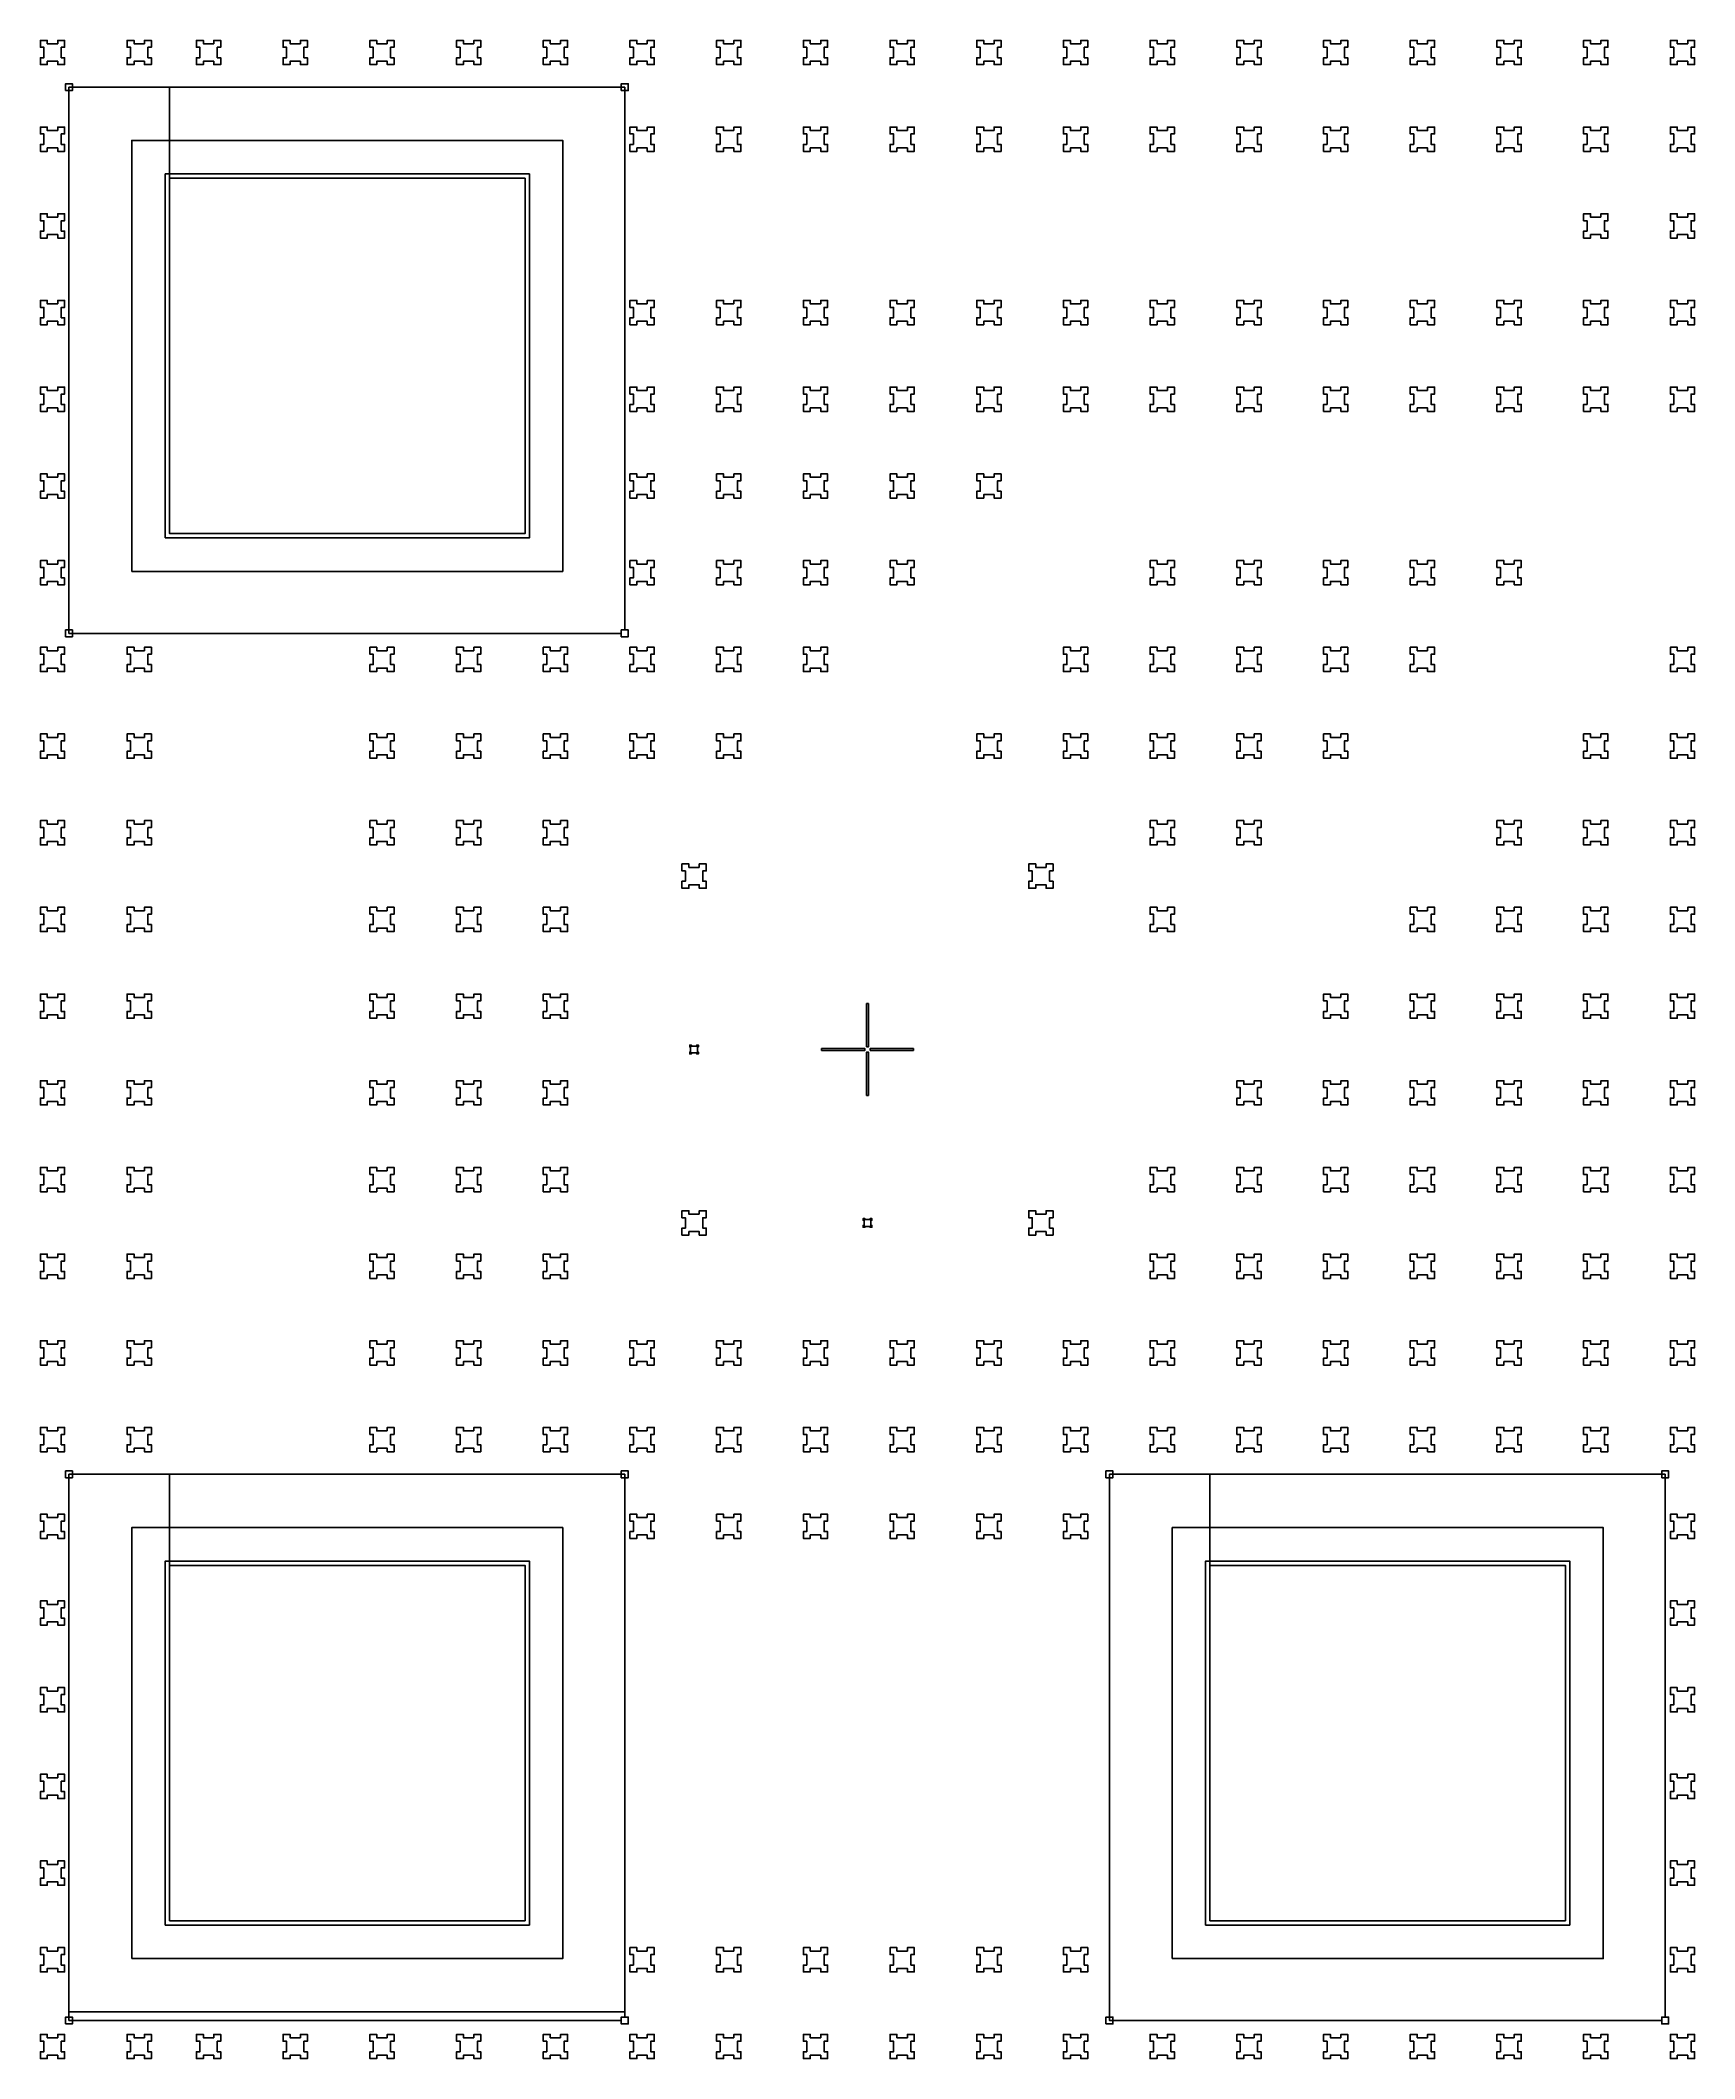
# Model space of a CAD drawing. Extents: x 0 to 9.6, y 0.2 to 11.8.
import ezdxf

# ---------------------------------------------------------------- set-up
doc = ezdxf.new("R2010")
doc.units = 0
doc.layers.add('holes', color=4, linetype='CONTINUOUS')
doc.layers.add('smallgap', color=3, linetype='CONTINUOUS')

msp = doc.modelspace()

# ---------------------------------------------------------------- linework, layer by layer
at = {"layer": 'holes', "linetype": 'CONTINUOUS'}
for points in [[(0.557, 8.757), (3.043, 8.757), (3.043, 11.243), (0.557, 11.243), (0.557, 8.757)], [(4.795, 6.015), (4.805, 6.015), (4.805, 6.265), (4.795, 6.265), (4.795, 6.015)], [(4.535, 5.995), (4.785, 5.995), (4.785, 6.005), (4.535, 6.005), (4.535, 5.995)], [(4.795, 5.735), (4.805, 5.735), (4.805, 5.985), (4.795, 5.985), (4.795, 5.735)], [(4.815, 5.995), (5.065, 5.995), (5.065, 6.005), (4.815, 6.005), (4.815, 5.995)], [(0.557, 0.757), (3.043, 0.757), (3.043, 3.243), (0.557, 3.243), (0.557, 0.757)], [(6.557, 0.757), (9.043, 0.757), (9.043, 3.243), (6.557, 3.243), (6.557, 0.757)]]:
    msp.add_lwpolyline(points, close=True, dxfattribs=at)
at = {"layer": 'smallgap', "linetype": 'CONTINUOUS'}
for points in [[(0.13, 11.8), (0.13, 11.82), (0.17, 11.82), (0.17, 11.78), (0.15, 11.78), (0.15, 11.72), (0.17, 11.72), (0.17, 11.68), (0.13, 11.68), (0.13, 11.7), (0.07, 11.7), (0.07, 11.68), (0.03, 11.68), (0.03, 11.72), (0.05, 11.72), (0.05, 11.78), (0.03, 11.78), (0.03, 11.82), (0.07, 11.82), (0.07, 11.8), (0.13, 11.8)], [(0.63, 11.8), (0.63, 11.82), (0.67, 11.82), (0.67, 11.78), (0.65, 11.78), (0.65, 11.72), (0.67, 11.72), (0.67, 11.68), (0.63, 11.68), (0.63, 11.7), (0.57, 11.7), (0.57, 11.68), (0.53, 11.68), (0.53, 11.72), (0.55, 11.72), (0.55, 11.78), (0.53, 11.78), (0.53, 11.82), (0.57, 11.82), (0.57, 11.8), (0.63, 11.8)], [(1.03, 11.8), (1.03, 11.82), (1.07, 11.82), (1.07, 11.78), (1.05, 11.78), (1.05, 11.72), (1.07, 11.72), (1.07, 11.68), (1.03, 11.68), (1.03, 11.7), (0.97, 11.7), (0.97, 11.68), (0.93, 11.68), (0.93, 11.72), (0.95, 11.72), (0.95, 11.78), (0.93, 11.78), (0.93, 11.82), (0.97, 11.82), (0.97, 11.8), (1.03, 11.8)], [(1.53, 11.8), (1.53, 11.82), (1.57, 11.82), (1.57, 11.78), (1.55, 11.78), (1.55, 11.72), (1.57, 11.72), (1.57, 11.68), (1.53, 11.68), (1.53, 11.7), (1.47, 11.7), (1.47, 11.68), (1.43, 11.68), (1.43, 11.72), (1.45, 11.72), (1.45, 11.78), (1.43, 11.78), (1.43, 11.82), (1.47, 11.82), (1.47, 11.8), (1.53, 11.8)], [(2.03, 11.8), (2.03, 11.82), (2.07, 11.82), (2.07, 11.78), (2.05, 11.78), (2.05, 11.72), (2.07, 11.72), (2.07, 11.68), (2.03, 11.68), (2.03, 11.7), (1.97, 11.7), (1.97, 11.68), (1.93, 11.68), (1.93, 11.72), (1.95, 11.72), (1.95, 11.78), (1.93, 11.78), (1.93, 11.82), (1.97, 11.82), (1.97, 11.8), (2.03, 11.8)], [(2.53, 11.8), (2.53, 11.82), (2.57, 11.82), (2.57, 11.78), (2.55, 11.78), (2.55, 11.72), (2.57, 11.72), (2.57, 11.68), (2.53, 11.68), (2.53, 11.7), (2.47, 11.7), (2.47, 11.68), (2.43, 11.68), (2.43, 11.72), (2.45, 11.72), (2.45, 11.78), (2.43, 11.78), (2.43, 11.82), (2.47, 11.82), (2.47, 11.8), (2.53, 11.8)], [(3.03, 11.8), (3.03, 11.82), (3.07, 11.82), (3.07, 11.78), (3.05, 11.78), (3.05, 11.72), (3.07, 11.72), (3.07, 11.68), (3.03, 11.68), (3.03, 11.7), (2.97, 11.7), (2.97, 11.68), (2.93, 11.68), (2.93, 11.72), (2.95, 11.72), (2.95, 11.78), (2.93, 11.78), (2.93, 11.82), (2.97, 11.82), (2.97, 11.8), (3.03, 11.8)], [(3.53, 11.8), (3.53, 11.82), (3.57, 11.82), (3.57, 11.78), (3.55, 11.78), (3.55, 11.72), (3.57, 11.72), (3.57, 11.68), (3.53, 11.68), (3.53, 11.7), (3.47, 11.7), (3.47, 11.68), (3.43, 11.68), (3.43, 11.72), (3.45, 11.72), (3.45, 11.78), (3.43, 11.78), (3.43, 11.82), (3.47, 11.82), (3.47, 11.8), (3.53, 11.8)], [(4.03, 11.8), (4.03, 11.82), (4.07, 11.82), (4.07, 11.78), (4.05, 11.78), (4.05, 11.72), (4.07, 11.72), (4.07, 11.68), (4.03, 11.68), (4.03, 11.7), (3.97, 11.7), (3.97, 11.68), (3.93, 11.68), (3.93, 11.72), (3.95, 11.72), (3.95, 11.78), (3.93, 11.78), (3.93, 11.82), (3.97, 11.82), (3.97, 11.8), (4.03, 11.8)], [(4.53, 11.8), (4.53, 11.82), (4.57, 11.82), (4.57, 11.78), (4.55, 11.78), (4.55, 11.72), (4.57, 11.72), (4.57, 11.68), (4.53, 11.68), (4.53, 11.7), (4.47, 11.7), (4.47, 11.68), (4.43, 11.68), (4.43, 11.72), (4.45, 11.72), (4.45, 11.78), (4.43, 11.78), (4.43, 11.82), (4.47, 11.82), (4.47, 11.8), (4.53, 11.8)], [(5.03, 11.8), (5.03, 11.82), (5.07, 11.82), (5.07, 11.78), (5.05, 11.78), (5.05, 11.72), (5.07, 11.72), (5.07, 11.68), (5.03, 11.68), (5.03, 11.7), (4.97, 11.7), (4.97, 11.68), (4.95, 11.68), (4.93, 11.68), (4.93, 11.72), (4.95, 11.72), (4.95, 11.78), (4.93, 11.78), (4.93, 11.82), (4.95, 11.82), (4.97, 11.82), (4.97, 11.8), (5.03, 11.8)], [(5.53, 11.8), (5.53, 11.82), (5.57, 11.82), (5.57, 11.78), (5.55, 11.78), (5.55, 11.72), (5.57, 11.72), (5.57, 11.68), (5.53, 11.68), (5.53, 11.7), (5.47, 11.7), (5.47, 11.68), (5.43, 11.68), (5.43, 11.72), (5.45, 11.72), (5.45, 11.78), (5.43, 11.78), (5.43, 11.82), (5.47, 11.82), (5.47, 11.8), (5.53, 11.8)], [(6.03, 11.8), (6.03, 11.82), (6.07, 11.82), (6.07, 11.78), (6.05, 11.78), (6.05, 11.72), (6.07, 11.72), (6.07, 11.68), (6.03, 11.68), (6.03, 11.7), (5.97, 11.7), (5.97, 11.68), (5.93, 11.68), (5.93, 11.72), (5.95, 11.72), (5.95, 11.78), (5.93, 11.78), (5.93, 11.82), (5.97, 11.82), (5.97, 11.8), (6.03, 11.8)], [(6.53, 11.8), (6.53, 11.82), (6.57, 11.82), (6.57, 11.78), (6.55, 11.78), (6.55, 11.72), (6.57, 11.72), (6.57, 11.68), (6.53, 11.68), (6.53, 11.7), (6.5, 11.7), (6.47, 11.7), (6.47, 11.68), (6.43, 11.68), (6.43, 11.72), (6.45, 11.72), (6.45, 11.78), (6.43, 11.78), (6.43, 11.82), (6.47, 11.82), (6.47, 11.8), (6.5, 11.8), (6.53, 11.8)], [(7.03, 11.8), (7.03, 11.82), (7.07, 11.82), (7.07, 11.78), (7.05, 11.78), (7.05, 11.72), (7.07, 11.72), (7.07, 11.68), (7.03, 11.68), (7.03, 11.7), (6.97, 11.7), (6.97, 11.68), (6.93, 11.68), (6.93, 11.72), (6.95, 11.72), (6.95, 11.78), (6.93, 11.78), (6.93, 11.82), (6.97, 11.82), (6.97, 11.8), (7.03, 11.8)], [(7.53, 11.8), (7.53, 11.82), (7.57, 11.82), (7.57, 11.78), (7.55, 11.78), (7.55, 11.72), (7.57, 11.72), (7.57, 11.68), (7.53, 11.68), (7.53, 11.7), (7.47, 11.7), (7.47, 11.68), (7.43, 11.68), (7.43, 11.72), (7.45, 11.72), (7.45, 11.78), (7.43, 11.78), (7.43, 11.82), (7.47, 11.82), (7.47, 11.8), (7.53, 11.8)], [(8.03, 11.82), (8.05, 11.82), (8.07, 11.82), (8.07, 11.78), (8.05, 11.78), (8.05, 11.72), (8.07, 11.72), (8.07, 11.68), (8.05, 11.68), (8.03, 11.68), (8.03, 11.7), (7.97, 11.7), (7.97, 11.68), (7.93, 11.68), (7.93, 11.72), (7.95, 11.72), (7.95, 11.78), (7.93, 11.78), (7.93, 11.82), (7.97, 11.82), (7.97, 11.8), (8.03, 11.8), (8.03, 11.82)], [(8.53, 11.8), (8.53, 11.82), (8.57, 11.82), (8.57, 11.78), (8.55, 11.78), (8.55, 11.72), (8.57, 11.72), (8.57, 11.68), (8.53, 11.68), (8.53, 11.7), (8.47, 11.7), (8.47, 11.68), (8.43, 11.68), (8.43, 11.72), (8.45, 11.72), (8.45, 11.78), (8.43, 11.78), (8.43, 11.82), (8.47, 11.82), (8.47, 11.8), (8.53, 11.8)], [(9.03, 11.8), (9.03, 11.82), (9.07, 11.82), (9.07, 11.78), (9.05, 11.78), (9.05, 11.72), (9.07, 11.72), (9.07, 11.68), (9.03, 11.68), (9.03, 11.7), (8.97, 11.7), (8.97, 11.68), (8.93, 11.68), (8.93, 11.72), (8.95, 11.72), (8.95, 11.78), (8.93, 11.78), (8.93, 11.82), (8.97, 11.82), (8.97, 11.8), (9.03, 11.8)], [(9.53, 11.8), (9.53, 11.82), (9.57, 11.82), (9.57, 11.78), (9.55, 11.78), (9.55, 11.72), (9.57, 11.72), (9.57, 11.68), (9.53, 11.68), (9.53, 11.7), (9.47, 11.7), (9.47, 11.68), (9.43, 11.68), (9.43, 11.72), (9.45, 11.72), (9.45, 11.78), (9.43, 11.78), (9.43, 11.82), (9.47, 11.82), (9.47, 11.8), (9.53, 11.8)], [(0.175, 11.53), (0.215, 11.53), (0.215, 11.57), (0.175, 11.57), (0.175, 11.53)], [(0.775, 11.025), (0.775, 11.55), (3.4, 11.55), (3.4, 11), (3.4, 9.748), (3.4, 8.495), (3.4, 8.42), (3.42, 8.42), (3.42, 8.38), (3.38, 8.38), (3.38, 8.4), (2.981, 8.4), (2.53, 8.4), (2.03, 8.4), (0.775, 8.4), (0.63, 8.4), (0.195, 8.4), (0.195, 11.55), (0.775, 11.55), (0.775, 11.025), (0.775, 8.975), (2.825, 8.975), (2.825, 11.025), (0.775, 11.025)], [(3.38, 11.53), (3.42, 11.53), (3.42, 11.57), (3.38, 11.57), (3.38, 11.53)], [(0.13, 11.3), (0.13, 11.32), (0.17, 11.32), (0.17, 11.28), (0.15, 11.28), (0.15, 11.22), (0.17, 11.22), (0.17, 11.18), (0.13, 11.18), (0.13, 11.2), (0.07, 11.2), (0.07, 11.18), (0.03, 11.18), (0.03, 11.22), (0.05, 11.22), (0.05, 11.28), (0.03, 11.28), (0.03, 11.32), (0.07, 11.32), (0.07, 11.3), (0.13, 11.3)], [(3.53, 11.3), (3.53, 11.32), (3.57, 11.32), (3.57, 11.28), (3.55, 11.28), (3.55, 11.22), (3.57, 11.22), (3.57, 11.18), (3.53, 11.18), (3.53, 11.2), (3.47, 11.2), (3.47, 11.18), (3.43, 11.18), (3.43, 11.22), (3.45, 11.22), (3.45, 11.28), (3.43, 11.28), (3.43, 11.32), (3.47, 11.32), (3.47, 11.3), (3.53, 11.3)], [(4.03, 11.3), (4.03, 11.32), (4.07, 11.32), (4.07, 11.28), (4.05, 11.28), (4.05, 11.22), (4.07, 11.22), (4.07, 11.18), (4.03, 11.18), (4.03, 11.2), (3.97, 11.2), (3.97, 11.18), (3.93, 11.18), (3.93, 11.22), (3.95, 11.22), (3.95, 11.28), (3.93, 11.28), (3.93, 11.32), (3.97, 11.32), (3.97, 11.3), (4.03, 11.3)], [(4.53, 11.3), (4.53, 11.32), (4.57, 11.32), (4.57, 11.28), (4.55, 11.28), (4.55, 11.22), (4.57, 11.22), (4.57, 11.18), (4.53, 11.18), (4.53, 11.2), (4.47, 11.2), (4.47, 11.18), (4.43, 11.18), (4.43, 11.22), (4.45, 11.22), (4.45, 11.28), (4.43, 11.28), (4.43, 11.32), (4.47, 11.32), (4.47, 11.3), (4.53, 11.3)], [(5.03, 11.3), (5.03, 11.32), (5.07, 11.32), (5.07, 11.28), (5.05, 11.28), (5.05, 11.22), (5.07, 11.22), (5.07, 11.18), (5.03, 11.18), (5.03, 11.2), (4.97, 11.2), (4.97, 11.18), (4.95, 11.18), (4.93, 11.18), (4.93, 11.22), (4.95, 11.22), (4.95, 11.28), (4.93, 11.28), (4.93, 11.32), (4.95, 11.32), (4.97, 11.32), (4.97, 11.3), (5.03, 11.3)], [(5.53, 11.3), (5.53, 11.32), (5.57, 11.32), (5.57, 11.28), (5.55, 11.28), (5.55, 11.22), (5.57, 11.22), (5.57, 11.18), (5.53, 11.18), (5.53, 11.2), (5.47, 11.2), (5.47, 11.18), (5.43, 11.18), (5.43, 11.22), (5.45, 11.22), (5.45, 11.28), (5.43, 11.28), (5.43, 11.32), (5.47, 11.32), (5.47, 11.3), (5.53, 11.3)], [(6.03, 11.3), (6.03, 11.32), (6.07, 11.32), (6.07, 11.28), (6.05, 11.28), (6.05, 11.22), (6.07, 11.22), (6.07, 11.18), (6.03, 11.18), (6.03, 11.2), (5.97, 11.2), (5.97, 11.18), (5.93, 11.18), (5.93, 11.22), (5.95, 11.22), (5.95, 11.28), (5.93, 11.28), (5.93, 11.32), (5.97, 11.32), (5.97, 11.3), (6.03, 11.3)], [(6.53, 11.3), (6.53, 11.32), (6.57, 11.32), (6.57, 11.28), (6.55, 11.28), (6.55, 11.22), (6.57, 11.22), (6.57, 11.18), (6.53, 11.18), (6.53, 11.2), (6.5, 11.2), (6.47, 11.2), (6.47, 11.18), (6.43, 11.18), (6.43, 11.22), (6.45, 11.22), (6.45, 11.28), (6.43, 11.28), (6.43, 11.32), (6.47, 11.32), (6.47, 11.3), (6.5, 11.3), (6.53, 11.3)], [(7.03, 11.3), (7.03, 11.32), (7.07, 11.32), (7.07, 11.28), (7.05, 11.28), (7.05, 11.22), (7.07, 11.22), (7.07, 11.18), (7.03, 11.18), (7.03, 11.2), (6.97, 11.2), (6.97, 11.18), (6.93, 11.18), (6.93, 11.22), (6.95, 11.22), (6.95, 11.28), (6.93, 11.28), (6.93, 11.32), (6.97, 11.32), (6.97, 11.3), (7.03, 11.3)], [(7.53, 11.3), (7.53, 11.32), (7.57, 11.32), (7.57, 11.28), (7.55, 11.28), (7.55, 11.22), (7.57, 11.22), (7.57, 11.18), (7.53, 11.18), (7.53, 11.2), (7.47, 11.2), (7.47, 11.18), (7.43, 11.18), (7.43, 11.22), (7.45, 11.22), (7.45, 11.28), (7.43, 11.28), (7.43, 11.32), (7.47, 11.32), (7.47, 11.3), (7.53, 11.3)], [(8.03, 11.32), (8.05, 11.32), (8.07, 11.32), (8.07, 11.28), (8.05, 11.28), (8.05, 11.22), (8.07, 11.22), (8.07, 11.18), (8.05, 11.18), (8.03, 11.18), (8.03, 11.2), (7.97, 11.2), (7.97, 11.18), (7.93, 11.18), (7.93, 11.22), (7.95, 11.22), (7.95, 11.28), (7.93, 11.28), (7.93, 11.32), (7.97, 11.32), (7.97, 11.3), (8.03, 11.3), (8.03, 11.32)], [(8.53, 11.3), (8.53, 11.32), (8.57, 11.32), (8.57, 11.28), (8.55, 11.28), (8.55, 11.22), (8.57, 11.22), (8.57, 11.18), (8.53, 11.18), (8.53, 11.2), (8.47, 11.2), (8.47, 11.18), (8.43, 11.18), (8.43, 11.22), (8.45, 11.22), (8.45, 11.28), (8.43, 11.28), (8.43, 11.32), (8.47, 11.32), (8.47, 11.3), (8.53, 11.3)], [(9.03, 11.3), (9.03, 11.32), (9.07, 11.32), (9.07, 11.28), (9.05, 11.28), (9.05, 11.22), (9.07, 11.22), (9.07, 11.18), (9.03, 11.18), (9.03, 11.2), (8.97, 11.2), (8.97, 11.18), (8.93, 11.18), (8.93, 11.22), (8.95, 11.22), (8.95, 11.28), (8.93, 11.28), (8.93, 11.32), (8.97, 11.32), (8.97, 11.3), (9.03, 11.3)], [(9.53, 11.3), (9.53, 11.32), (9.57, 11.32), (9.57, 11.28), (9.55, 11.28), (9.55, 11.22), (9.57, 11.22), (9.57, 11.18), (9.53, 11.18), (9.53, 11.2), (9.47, 11.2), (9.47, 11.18), (9.43, 11.18), (9.43, 11.22), (9.45, 11.22), (9.45, 11.28), (9.43, 11.28), (9.43, 11.32), (9.47, 11.32), (9.47, 11.3), (9.53, 11.3)], [(0.75, 8.95), (2.85, 8.95), (2.85, 11.05), (0.75, 11.05), (0.75, 8.95)], [(0.13, 10.8), (0.13, 10.82), (0.17, 10.82), (0.17, 10.78), (0.15, 10.78), (0.15, 10.72), (0.17, 10.72), (0.17, 10.68), (0.13, 10.68), (0.13, 10.7), (0.07, 10.7), (0.07, 10.68), (0.03, 10.68), (0.03, 10.72), (0.05, 10.72), (0.05, 10.78), (0.03, 10.78), (0.03, 10.82), (0.07, 10.82), (0.07, 10.8), (0.13, 10.8)], [(9.03, 10.8), (9.03, 10.82), (9.07, 10.82), (9.07, 10.78), (9.05, 10.78), (9.05, 10.72), (9.07, 10.72), (9.07, 10.68), (9.03, 10.68), (9.03, 10.7), (8.97, 10.7), (8.97, 10.68), (8.93, 10.68), (8.93, 10.72), (8.95, 10.72), (8.95, 10.78), (8.93, 10.78), (8.93, 10.82), (8.97, 10.82), (8.97, 10.8), (9.03, 10.8)], [(9.53, 10.8), (9.53, 10.82), (9.57, 10.82), (9.57, 10.78), (9.55, 10.78), (9.55, 10.72), (9.57, 10.72), (9.57, 10.68), (9.53, 10.68), (9.53, 10.7), (9.47, 10.7), (9.47, 10.68), (9.43, 10.68), (9.43, 10.72), (9.45, 10.72), (9.45, 10.78), (9.43, 10.78), (9.43, 10.82), (9.47, 10.82), (9.47, 10.8), (9.53, 10.8)], [(0.13, 10.3), (0.13, 10.32), (0.17, 10.32), (0.17, 10.28), (0.15, 10.28), (0.15, 10.22), (0.17, 10.22), (0.17, 10.18), (0.13, 10.18), (0.13, 10.2), (0.07, 10.2), (0.07, 10.18), (0.03, 10.18), (0.03, 10.22), (0.05, 10.22), (0.05, 10.28), (0.03, 10.28), (0.03, 10.32), (0.07, 10.32), (0.07, 10.3), (0.13, 10.3)], [(3.53, 10.3), (3.53, 10.32), (3.57, 10.32), (3.57, 10.28), (3.55, 10.28), (3.55, 10.22), (3.57, 10.22), (3.57, 10.18), (3.53, 10.18), (3.53, 10.2), (3.47, 10.2), (3.47, 10.18), (3.43, 10.18), (3.43, 10.22), (3.45, 10.22), (3.45, 10.28), (3.43, 10.28), (3.43, 10.32), (3.47, 10.32), (3.47, 10.3), (3.53, 10.3)], [(4.03, 10.3), (4.03, 10.32), (4.07, 10.32), (4.07, 10.28), (4.05, 10.28), (4.05, 10.22), (4.07, 10.22), (4.07, 10.18), (4.03, 10.18), (4.03, 10.2), (3.97, 10.2), (3.97, 10.18), (3.93, 10.18), (3.93, 10.22), (3.95, 10.22), (3.95, 10.28), (3.93, 10.28), (3.93, 10.32), (3.97, 10.32), (3.97, 10.3), (4.03, 10.3)], [(4.53, 10.3), (4.53, 10.32), (4.57, 10.32), (4.57, 10.28), (4.55, 10.28), (4.55, 10.22), (4.57, 10.22), (4.57, 10.18), (4.53, 10.18), (4.53, 10.2), (4.47, 10.2), (4.47, 10.18), (4.43, 10.18), (4.43, 10.22), (4.45, 10.22), (4.45, 10.28), (4.43, 10.28), (4.43, 10.32), (4.47, 10.32), (4.47, 10.3), (4.53, 10.3)], [(5.03, 10.3), (5.03, 10.32), (5.07, 10.32), (5.07, 10.28), (5.05, 10.28), (5.05, 10.22), (5.07, 10.22), (5.07, 10.18), (5.03, 10.18), (5.03, 10.2), (4.97, 10.2), (4.97, 10.18), (4.93, 10.18), (4.93, 10.22), (4.95, 10.22), (4.95, 10.28), (4.93, 10.28), (4.93, 10.32), (4.97, 10.32), (4.97, 10.3), (5.03, 10.3)], [(5.53, 10.3), (5.53, 10.32), (5.57, 10.32), (5.57, 10.28), (5.55, 10.28), (5.55, 10.22), (5.57, 10.22), (5.57, 10.18), (5.53, 10.18), (5.53, 10.2), (5.47, 10.2), (5.47, 10.18), (5.43, 10.18), (5.43, 10.22), (5.45, 10.22), (5.45, 10.28), (5.43, 10.28), (5.43, 10.32), (5.47, 10.32), (5.47, 10.3), (5.53, 10.3)], [(6.03, 10.3), (6.03, 10.32), (6.07, 10.32), (6.07, 10.28), (6.05, 10.28), (6.05, 10.22), (6.07, 10.22), (6.07, 10.18), (6.03, 10.18), (6.03, 10.2), (5.97, 10.2), (5.97, 10.18), (5.93, 10.18), (5.93, 10.22), (5.95, 10.22), (5.95, 10.28), (5.93, 10.28), (5.93, 10.32), (5.97, 10.32), (5.97, 10.3), (6.03, 10.3)], [(6.53, 10.3), (6.53, 10.32), (6.57, 10.32), (6.57, 10.28), (6.55, 10.28), (6.55, 10.22), (6.57, 10.22), (6.57, 10.18), (6.53, 10.18), (6.53, 10.2), (6.47, 10.2), (6.47, 10.18), (6.43, 10.18), (6.43, 10.22), (6.45, 10.22), (6.45, 10.28), (6.43, 10.28), (6.43, 10.32), (6.47, 10.32), (6.47, 10.3), (6.53, 10.3)], [(7.03, 10.3), (7.03, 10.32), (7.07, 10.32), (7.07, 10.28), (7.05, 10.28), (7.05, 10.22), (7.07, 10.22), (7.07, 10.18), (7.03, 10.18), (7.03, 10.2), (6.97, 10.2), (6.97, 10.18), (6.93, 10.18), (6.93, 10.22), (6.95, 10.22), (6.95, 10.28), (6.93, 10.28), (6.93, 10.32), (6.97, 10.32), (6.97, 10.3), (7.03, 10.3)], [(7.53, 10.3), (7.53, 10.32), (7.57, 10.32), (7.57, 10.28), (7.55, 10.28), (7.55, 10.22), (7.57, 10.22), (7.57, 10.18), (7.53, 10.18), (7.53, 10.2), (7.47, 10.2), (7.47, 10.18), (7.43, 10.18), (7.43, 10.22), (7.45, 10.22), (7.45, 10.28), (7.43, 10.28), (7.43, 10.32), (7.47, 10.32), (7.47, 10.3), (7.53, 10.3)], [(8.03, 10.3), (8.03, 10.32), (8.07, 10.32), (8.07, 10.28), (8.05, 10.28), (8.05, 10.22), (8.07, 10.22), (8.07, 10.18), (8.03, 10.18), (8.03, 10.2), (7.97, 10.2), (7.97, 10.18), (7.93, 10.18), (7.93, 10.22), (7.95, 10.22), (7.95, 10.28), (7.93, 10.28), (7.93, 10.32), (7.97, 10.32), (7.97, 10.3), (8.03, 10.3)], [(8.53, 10.3), (8.53, 10.32), (8.57, 10.32), (8.57, 10.28), (8.55, 10.28), (8.55, 10.22), (8.57, 10.22), (8.57, 10.18), (8.53, 10.18), (8.53, 10.2), (8.47, 10.2), (8.47, 10.18), (8.43, 10.18), (8.43, 10.22), (8.45, 10.22), (8.45, 10.28), (8.43, 10.28), (8.43, 10.32), (8.47, 10.32), (8.47, 10.3), (8.53, 10.3)], [(9.03, 10.3), (9.03, 10.32), (9.07, 10.32), (9.07, 10.28), (9.05, 10.28), (9.05, 10.22), (9.07, 10.22), (9.07, 10.18), (9.03, 10.18), (9.03, 10.2), (8.97, 10.2), (8.97, 10.18), (8.93, 10.18), (8.93, 10.22), (8.95, 10.22), (8.95, 10.28), (8.93, 10.28), (8.93, 10.32), (8.97, 10.32), (8.97, 10.3), (9.03, 10.3)], [(9.53, 10.3), (9.53, 10.32), (9.57, 10.32), (9.57, 10.28), (9.55, 10.28), (9.55, 10.22), (9.57, 10.22), (9.57, 10.18), (9.53, 10.18), (9.53, 10.2), (9.47, 10.2), (9.47, 10.18), (9.43, 10.18), (9.43, 10.22), (9.45, 10.22), (9.45, 10.28), (9.43, 10.28), (9.43, 10.32), (9.47, 10.32), (9.47, 10.3), (9.53, 10.3)], [(0.13, 9.8), (0.13, 9.82), (0.17, 9.82), (0.17, 9.78), (0.15, 9.78), (0.15, 9.72), (0.17, 9.72), (0.17, 9.68), (0.13, 9.68), (0.13, 9.7), (0.07, 9.7), (0.07, 9.68), (0.03, 9.68), (0.03, 9.72), (0.05, 9.72), (0.05, 9.78), (0.03, 9.78), (0.03, 9.82), (0.07, 9.82), (0.07, 9.8), (0.13, 9.8)], [(3.53, 9.8), (3.53, 9.82), (3.57, 9.82), (3.57, 9.78), (3.55, 9.78), (3.55, 9.748), (3.55, 9.72), (3.57, 9.72), (3.57, 9.68), (3.53, 9.68), (3.53, 9.7), (3.47, 9.7), (3.47, 9.68), (3.43, 9.68), (3.43, 9.72), (3.45, 9.72), (3.45, 9.748), (3.45, 9.78), (3.43, 9.78), (3.43, 9.82), (3.47, 9.82), (3.47, 9.8), (3.53, 9.8)], [(4.03, 9.8), (4.03, 9.82), (4.07, 9.82), (4.07, 9.78), (4.05, 9.78), (4.05, 9.748), (4.05, 9.72), (4.07, 9.72), (4.07, 9.68), (4.03, 9.68), (4.03, 9.7), (3.97, 9.7), (3.97, 9.68), (3.93, 9.68), (3.93, 9.72), (3.95, 9.72), (3.95, 9.748), (3.95, 9.78), (3.93, 9.78), (3.93, 9.82), (3.97, 9.82), (3.97, 9.8), (4.03, 9.8)], [(4.53, 9.8), (4.53, 9.82), (4.57, 9.82), (4.57, 9.78), (4.55, 9.78), (4.55, 9.748), (4.55, 9.72), (4.57, 9.72), (4.57, 9.68), (4.53, 9.68), (4.53, 9.7), (4.47, 9.7), (4.47, 9.68), (4.43, 9.68), (4.43, 9.72), (4.45, 9.72), (4.45, 9.748), (4.45, 9.78), (4.43, 9.78), (4.43, 9.82), (4.47, 9.82), (4.47, 9.8), (4.53, 9.8)], [(5.03, 9.8), (5.03, 9.82), (5.07, 9.82), (5.07, 9.78), (5.05, 9.78), (5.05, 9.748), (5.05, 9.72), (5.07, 9.72), (5.07, 9.68), (5.03, 9.68), (5.03, 9.7), (4.97, 9.7), (4.97, 9.68), (4.93, 9.68), (4.93, 9.72), (4.95, 9.72), (4.95, 9.748), (4.95, 9.78), (4.93, 9.78), (4.93, 9.82), (4.97, 9.82), (4.97, 9.8), (5.03, 9.8)], [(5.53, 9.8), (5.53, 9.82), (5.57, 9.82), (5.57, 9.78), (5.55, 9.78), (5.55, 9.748), (5.55, 9.72), (5.57, 9.72), (5.57, 9.68), (5.53, 9.68), (5.53, 9.7), (5.47, 9.7), (5.47, 9.68), (5.43, 9.68), (5.43, 9.72), (5.45, 9.72), (5.45, 9.748), (5.45, 9.78), (5.43, 9.78), (5.43, 9.82), (5.47, 9.82), (5.47, 9.8), (5.53, 9.8)], [(6.03, 9.8), (6.03, 9.82), (6.07, 9.82), (6.07, 9.78), (6.05, 9.78), (6.05, 9.748), (6.05, 9.72), (6.07, 9.72), (6.07, 9.68), (6.03, 9.68), (6.03, 9.7), (5.97, 9.7), (5.97, 9.68), (5.93, 9.68), (5.93, 9.72), (5.95, 9.72), (5.95, 9.748), (5.95, 9.78), (5.93, 9.78), (5.93, 9.82), (5.97, 9.82), (5.97, 9.8), (6.03, 9.8)], [(6.53, 9.8), (6.53, 9.82), (6.57, 9.82), (6.57, 9.78), (6.55, 9.78), (6.55, 9.748), (6.55, 9.72), (6.57, 9.72), (6.57, 9.68), (6.53, 9.68), (6.53, 9.7), (6.47, 9.7), (6.47, 9.68), (6.43, 9.68), (6.43, 9.72), (6.45, 9.72), (6.45, 9.748), (6.45, 9.78), (6.43, 9.78), (6.43, 9.82), (6.47, 9.82), (6.47, 9.8), (6.53, 9.8)], [(7.03, 9.8), (7.03, 9.82), (7.07, 9.82), (7.07, 9.78), (7.05, 9.78), (7.05, 9.748), (7.05, 9.72), (7.07, 9.72), (7.07, 9.68), (7.03, 9.68), (7.03, 9.7), (6.97, 9.7), (6.97, 9.68), (6.93, 9.68), (6.93, 9.72), (6.95, 9.72), (6.95, 9.748), (6.95, 9.78), (6.93, 9.78), (6.93, 9.82), (6.97, 9.82), (6.97, 9.8), (7.03, 9.8)], [(7.53, 9.8), (7.53, 9.82), (7.57, 9.82), (7.57, 9.78), (7.55, 9.78), (7.55, 9.748), (7.55, 9.72), (7.57, 9.72), (7.57, 9.68), (7.53, 9.68), (7.53, 9.7), (7.47, 9.7), (7.47, 9.68), (7.43, 9.68), (7.43, 9.72), (7.45, 9.72), (7.45, 9.748), (7.45, 9.78), (7.43, 9.78), (7.43, 9.82), (7.47, 9.82), (7.47, 9.8), (7.53, 9.8)], [(8.03, 9.8), (8.03, 9.82), (8.07, 9.82), (8.07, 9.78), (8.05, 9.78), (8.05, 9.748), (8.05, 9.72), (8.07, 9.72), (8.07, 9.68), (8.03, 9.68), (8.03, 9.7), (7.97, 9.7), (7.97, 9.68), (7.93, 9.68), (7.93, 9.72), (7.95, 9.72), (7.95, 9.748), (7.95, 9.78), (7.93, 9.78), (7.93, 9.82), (7.97, 9.82), (7.97, 9.8), (8.03, 9.8)], [(8.53, 9.8), (8.53, 9.82), (8.57, 9.82), (8.57, 9.78), (8.55, 9.78), (8.55, 9.748), (8.55, 9.72), (8.57, 9.72), (8.57, 9.68), (8.53, 9.68), (8.53, 9.7), (8.47, 9.7), (8.47, 9.68), (8.43, 9.68), (8.43, 9.72), (8.45, 9.72), (8.45, 9.748), (8.45, 9.78), (8.43, 9.78), (8.43, 9.82), (8.47, 9.82), (8.47, 9.8), (8.53, 9.8)], [(9.03, 9.8), (9.03, 9.82), (9.07, 9.82), (9.07, 9.78), (9.05, 9.78), (9.05, 9.748), (9.05, 9.72), (9.07, 9.72), (9.07, 9.68), (9.03, 9.68), (9.03, 9.7), (8.97, 9.7), (8.97, 9.68), (8.93, 9.68), (8.93, 9.72), (8.95, 9.72), (8.95, 9.748), (8.95, 9.78), (8.93, 9.78), (8.93, 9.82), (8.97, 9.82), (8.97, 9.8), (9.03, 9.8)], [(9.53, 9.8), (9.53, 9.82), (9.57, 9.82), (9.57, 9.78), (9.55, 9.78), (9.55, 9.748), (9.55, 9.72), (9.57, 9.72), (9.57, 9.68), (9.53, 9.68), (9.53, 9.7), (9.47, 9.7), (9.47, 9.68), (9.43, 9.68), (9.43, 9.72), (9.45, 9.72), (9.45, 9.748), (9.45, 9.78), (9.43, 9.78), (9.43, 9.82), (9.47, 9.82), (9.47, 9.8), (9.53, 9.8)], [(0.13, 9.3), (0.13, 9.32), (0.17, 9.32), (0.17, 9.28), (0.15, 9.28), (0.15, 9.22), (0.17, 9.22), (0.17, 9.18), (0.13, 9.18), (0.13, 9.2), (0.07, 9.2), (0.07, 9.18), (0.03, 9.18), (0.03, 9.22), (0.05, 9.22), (0.05, 9.28), (0.03, 9.28), (0.03, 9.32), (0.07, 9.32), (0.07, 9.3), (0.13, 9.3)], [(3.53, 9.3), (3.53, 9.32), (3.57, 9.32), (3.57, 9.28), (3.55, 9.28), (3.55, 9.22), (3.57, 9.22), (3.57, 9.18), (3.53, 9.18), (3.53, 9.2), (3.47, 9.2), (3.47, 9.18), (3.43, 9.18), (3.43, 9.22), (3.45, 9.22), (3.45, 9.28), (3.43, 9.28), (3.43, 9.32), (3.47, 9.32), (3.47, 9.3), (3.53, 9.3)], [(4.03, 9.3), (4.03, 9.32), (4.07, 9.32), (4.07, 9.28), (4.05, 9.28), (4.05, 9.22), (4.07, 9.22), (4.07, 9.18), (4.03, 9.18), (4.03, 9.2), (3.97, 9.2), (3.97, 9.18), (3.93, 9.18), (3.93, 9.22), (3.95, 9.22), (3.95, 9.28), (3.93, 9.28), (3.93, 9.32), (3.97, 9.32), (3.97, 9.3), (4.03, 9.3)], [(4.53, 9.3), (4.53, 9.32), (4.57, 9.32), (4.57, 9.28), (4.55, 9.28), (4.55, 9.22), (4.57, 9.22), (4.57, 9.18), (4.53, 9.18), (4.53, 9.2), (4.47, 9.2), (4.47, 9.18), (4.43, 9.18), (4.43, 9.22), (4.45, 9.22), (4.45, 9.28), (4.43, 9.28), (4.43, 9.32), (4.47, 9.32), (4.47, 9.3), (4.53, 9.3)], [(5.03, 9.3), (5.03, 9.32), (5.07, 9.32), (5.07, 9.28), (5.05, 9.28), (5.05, 9.22), (5.07, 9.22), (5.07, 9.18), (5.03, 9.18), (5.03, 9.2), (4.97, 9.2), (4.97, 9.18), (4.93, 9.18), (4.93, 9.22), (4.95, 9.22), (4.95, 9.28), (4.93, 9.28), (4.93, 9.32), (4.97, 9.32), (4.97, 9.3), (5.03, 9.3)], [(5.53, 9.3), (5.53, 9.32), (5.57, 9.32), (5.57, 9.28), (5.55, 9.28), (5.55, 9.22), (5.57, 9.22), (5.57, 9.18), (5.53, 9.18), (5.53, 9.2), (5.47, 9.2), (5.47, 9.18), (5.43, 9.18), (5.43, 9.22), (5.45, 9.22), (5.45, 9.28), (5.43, 9.28), (5.43, 9.32), (5.47, 9.32), (5.47, 9.3), (5.53, 9.3)], [(0.13, 8.8), (0.13, 8.82), (0.17, 8.82), (0.17, 8.78), (0.15, 8.78), (0.15, 8.72), (0.17, 8.72), (0.17, 8.68), (0.13, 8.68), (0.13, 8.7), (0.07, 8.7), (0.07, 8.68), (0.03, 8.68), (0.03, 8.72), (0.05, 8.72), (0.05, 8.78), (0.03, 8.78), (0.03, 8.82), (0.07, 8.82), (0.07, 8.8), (0.13, 8.8)], [(3.53, 8.8), (3.53, 8.82), (3.57, 8.82), (3.57, 8.78), (3.55, 8.78), (3.55, 8.72), (3.57, 8.72), (3.57, 8.68), (3.53, 8.68), (3.53, 8.7), (3.47, 8.7), (3.47, 8.68), (3.43, 8.68), (3.43, 8.72), (3.45, 8.72), (3.45, 8.78), (3.43, 8.78), (3.43, 8.82), (3.47, 8.82), (3.47, 8.8), (3.53, 8.8)], [(4.03, 8.8), (4.03, 8.82), (4.07, 8.82), (4.07, 8.78), (4.05, 8.78), (4.05, 8.72), (4.07, 8.72), (4.07, 8.68), (4.03, 8.68), (4.03, 8.7), (3.97, 8.7), (3.97, 8.68), (3.93, 8.68), (3.93, 8.72), (3.95, 8.72), (3.95, 8.78), (3.93, 8.78), (3.93, 8.82), (3.97, 8.82), (3.97, 8.8), (4.03, 8.8)], [(4.53, 8.8), (4.53, 8.82), (4.57, 8.82), (4.57, 8.78), (4.55, 8.78), (4.55, 8.72), (4.57, 8.72), (4.57, 8.68), (4.53, 8.68), (4.53, 8.7), (4.47, 8.7), (4.47, 8.68), (4.43, 8.68), (4.43, 8.72), (4.45, 8.72), (4.45, 8.78), (4.43, 8.78), (4.43, 8.82), (4.47, 8.82), (4.47, 8.8), (4.53, 8.8)], [(5.03, 8.8), (5.03, 8.82), (5.07, 8.82), (5.07, 8.78), (5.05, 8.78), (5.05, 8.72), (5.07, 8.72), (5.07, 8.68), (5.03, 8.68), (5.03, 8.7), (4.97, 8.7), (4.97, 8.68), (4.93, 8.68), (4.93, 8.72), (4.95, 8.72), (4.95, 8.78), (4.93, 8.78), (4.93, 8.82), (4.97, 8.82), (4.97, 8.8), (5.03, 8.8)], [(6.53, 8.8), (6.53, 8.82), (6.57, 8.82), (6.57, 8.78), (6.55, 8.78), (6.55, 8.72), (6.57, 8.72), (6.57, 8.68), (6.53, 8.68), (6.53, 8.7), (6.47, 8.7), (6.47, 8.68), (6.43, 8.68), (6.43, 8.72), (6.45, 8.72), (6.45, 8.78), (6.43, 8.78), (6.43, 8.82), (6.47, 8.82), (6.47, 8.8), (6.53, 8.8)], [(7.03, 8.8), (7.03, 8.82), (7.07, 8.82), (7.07, 8.78), (7.05, 8.78), (7.05, 8.72), (7.07, 8.72), (7.07, 8.68), (7.03, 8.68), (7.03, 8.7), (6.97, 8.7), (6.97, 8.68), (6.93, 8.68), (6.93, 8.72), (6.95, 8.72), (6.95, 8.78), (6.93, 8.78), (6.93, 8.82), (6.97, 8.82), (6.97, 8.8), (7.03, 8.8)], [(7.53, 8.8), (7.53, 8.82), (7.57, 8.82), (7.57, 8.78), (7.55, 8.78), (7.55, 8.72), (7.57, 8.72), (7.57, 8.68), (7.53, 8.68), (7.53, 8.7), (7.47, 8.7), (7.47, 8.68), (7.43, 8.68), (7.43, 8.72), (7.45, 8.72), (7.45, 8.78), (7.43, 8.78), (7.43, 8.82), (7.47, 8.82), (7.47, 8.8), (7.53, 8.8)], [(8.03, 8.8), (8.03, 8.82), (8.07, 8.82), (8.07, 8.78), (8.05, 8.78), (8.05, 8.72), (8.07, 8.72), (8.07, 8.68), (8.03, 8.68), (8.03, 8.7), (7.97, 8.7), (7.97, 8.68), (7.93, 8.68), (7.93, 8.72), (7.95, 8.72), (7.95, 8.78), (7.93, 8.78), (7.93, 8.82), (7.97, 8.82), (7.97, 8.8), (8.03, 8.8)], [(8.53, 8.8), (8.53, 8.82), (8.57, 8.82), (8.57, 8.78), (8.55, 8.78), (8.55, 8.72), (8.57, 8.72), (8.57, 8.68), (8.53, 8.68), (8.53, 8.7), (8.47, 8.7), (8.47, 8.68), (8.43, 8.68), (8.43, 8.72), (8.45, 8.72), (8.45, 8.78), (8.43, 8.78), (8.43, 8.82), (8.47, 8.82), (8.47, 8.8), (8.53, 8.8)], [(0.175, 8.38), (0.215, 8.38), (0.215, 8.42), (0.175, 8.42), (0.175, 8.38)], [(3.38, 8.38), (3.42, 8.38), (3.42, 8.42), (3.38, 8.42), (3.38, 8.38)], [(0.13, 8.3), (0.13, 8.32), (0.17, 8.32), (0.17, 8.28), (0.15, 8.28), (0.15, 8.22), (0.17, 8.22), (0.17, 8.18), (0.13, 8.18), (0.13, 8.2), (0.07, 8.2), (0.07, 8.18), (0.03, 8.18), (0.03, 8.22), (0.05, 8.22), (0.05, 8.28), (0.03, 8.28), (0.03, 8.32), (0.07, 8.32), (0.07, 8.3), (0.13, 8.3)], [(0.63, 8.3), (0.63, 8.32), (0.67, 8.32), (0.67, 8.28), (0.65, 8.28), (0.65, 8.22), (0.67, 8.22), (0.67, 8.18), (0.63, 8.18), (0.63, 8.2), (0.57, 8.2), (0.57, 8.18), (0.53, 8.18), (0.53, 8.22), (0.55, 8.22), (0.55, 8.28), (0.53, 8.28), (0.53, 8.32), (0.57, 8.32), (0.57, 8.3), (0.63, 8.3)], [(2.03, 8.3), (2.03, 8.32), (2.07, 8.32), (2.07, 8.28), (2.05, 8.28), (2.05, 8.22), (2.07, 8.22), (2.07, 8.18), (2.03, 8.18), (2.03, 8.2), (1.97, 8.2), (1.97, 8.18), (1.93, 8.18), (1.93, 8.22), (1.95, 8.22), (1.95, 8.28), (1.93, 8.28), (1.93, 8.32), (1.97, 8.32), (1.97, 8.3), (2.03, 8.3)], [(2.53, 8.3), (2.53, 8.32), (2.57, 8.32), (2.57, 8.28), (2.55, 8.28), (2.55, 8.22), (2.57, 8.22), (2.57, 8.18), (2.53, 8.18), (2.53, 8.2), (2.47, 8.2), (2.47, 8.18), (2.43, 8.18), (2.43, 8.22), (2.45, 8.22), (2.45, 8.28), (2.43, 8.28), (2.43, 8.32), (2.47, 8.32), (2.47, 8.3), (2.53, 8.3)], [(3.03, 8.3), (3.03, 8.32), (3.07, 8.32), (3.07, 8.28), (3.05, 8.28), (3.05, 8.22), (3.07, 8.22), (3.07, 8.18), (3.03, 8.18), (3.03, 8.2), (2.981, 8.2), (2.97, 8.2), (2.97, 8.18), (2.93, 8.18), (2.93, 8.22), (2.95, 8.22), (2.95, 8.28), (2.93, 8.28), (2.93, 8.32), (2.97, 8.32), (2.97, 8.3), (2.981, 8.3), (3.03, 8.3)], [(3.53, 8.3), (3.53, 8.32), (3.57, 8.32), (3.57, 8.28), (3.55, 8.28), (3.55, 8.22), (3.57, 8.22), (3.57, 8.18), (3.53, 8.18), (3.53, 8.2), (3.47, 8.2), (3.47, 8.18), (3.43, 8.18), (3.43, 8.22), (3.45, 8.22), (3.45, 8.28), (3.43, 8.28), (3.43, 8.32), (3.47, 8.32), (3.47, 8.3), (3.53, 8.3)], [(4.03, 8.3), (4.03, 8.32), (4.07, 8.32), (4.07, 8.28), (4.05, 8.28), (4.05, 8.22), (4.07, 8.22), (4.07, 8.18), (4.03, 8.18), (4.03, 8.2), (3.97, 8.2), (3.97, 8.18), (3.93, 8.18), (3.93, 8.22), (3.95, 8.22), (3.95, 8.28), (3.93, 8.28), (3.93, 8.32), (3.97, 8.32), (3.97, 8.3), (4.03, 8.3)], [(4.53, 8.3), (4.53, 8.32), (4.57, 8.32), (4.57, 8.28), (4.55, 8.28), (4.55, 8.22), (4.57, 8.22), (4.57, 8.18), (4.53, 8.18), (4.53, 8.2), (4.47, 8.2), (4.47, 8.18), (4.43, 8.18), (4.43, 8.22), (4.45, 8.22), (4.45, 8.28), (4.43, 8.28), (4.43, 8.32), (4.47, 8.32), (4.47, 8.3), (4.53, 8.3)], [(6.03, 8.3), (6.03, 8.32), (6.07, 8.32), (6.07, 8.28), (6.05, 8.28), (6.05, 8.22), (6.07, 8.22), (6.07, 8.18), (6.03, 8.18), (6.03, 8.2), (5.97, 8.2), (5.97, 8.18), (5.93, 8.18), (5.93, 8.22), (5.95, 8.22), (5.95, 8.28), (5.93, 8.28), (5.93, 8.32), (5.97, 8.32), (5.97, 8.3), (6.03, 8.3)], [(6.53, 8.3), (6.53, 8.32), (6.57, 8.32), (6.57, 8.28), (6.55, 8.28), (6.55, 8.22), (6.57, 8.22), (6.57, 8.18), (6.53, 8.18), (6.53, 8.2), (6.47, 8.2), (6.47, 8.18), (6.43, 8.18), (6.43, 8.22), (6.45, 8.22), (6.45, 8.28), (6.43, 8.28), (6.43, 8.32), (6.47, 8.32), (6.47, 8.3), (6.53, 8.3)], [(7.03, 8.3), (7.03, 8.32), (7.07, 8.32), (7.07, 8.28), (7.05, 8.28), (7.05, 8.22), (7.07, 8.22), (7.07, 8.18), (7.03, 8.18), (7.03, 8.2), (6.97, 8.2), (6.97, 8.18), (6.93, 8.18), (6.93, 8.22), (6.95, 8.22), (6.95, 8.28), (6.93, 8.28), (6.93, 8.32), (6.97, 8.32), (6.97, 8.3), (7.03, 8.3)], [(7.53, 8.3), (7.53, 8.32), (7.57, 8.32), (7.57, 8.28), (7.55, 8.28), (7.55, 8.22), (7.57, 8.22), (7.57, 8.18), (7.53, 8.18), (7.53, 8.2), (7.47, 8.2), (7.47, 8.18), (7.43, 8.18), (7.43, 8.22), (7.45, 8.22), (7.45, 8.28), (7.43, 8.28), (7.43, 8.32), (7.47, 8.32), (7.47, 8.3), (7.53, 8.3)], [(8.03, 8.3), (8.03, 8.32), (8.07, 8.32), (8.07, 8.28), (8.05, 8.28), (8.05, 8.22), (8.07, 8.22), (8.07, 8.18), (8.03, 8.18), (8.03, 8.2), (7.97, 8.2), (7.97, 8.18), (7.93, 8.18), (7.93, 8.22), (7.95, 8.22), (7.95, 8.28), (7.93, 8.28), (7.93, 8.32), (7.97, 8.32), (7.97, 8.3), (8.03, 8.3)], [(9.53, 8.3), (9.53, 8.32), (9.57, 8.32), (9.57, 8.28), (9.55, 8.28), (9.55, 8.22), (9.57, 8.22), (9.57, 8.18), (9.53, 8.18), (9.53, 8.2), (9.47, 8.2), (9.47, 8.18), (9.43, 8.18), (9.43, 8.22), (9.45, 8.22), (9.45, 8.28), (9.43, 8.28), (9.43, 8.32), (9.47, 8.32), (9.47, 8.3), (9.53, 8.3)], [(0.13, 7.8), (0.13, 7.82), (0.17, 7.82), (0.17, 7.78), (0.15, 7.78), (0.15, 7.72), (0.17, 7.72), (0.17, 7.68), (0.13, 7.68), (0.13, 7.7), (0.07, 7.7), (0.07, 7.68), (0.03, 7.68), (0.03, 7.72), (0.05, 7.72), (0.05, 7.78), (0.03, 7.78), (0.03, 7.82), (0.07, 7.82), (0.07, 7.8), (0.13, 7.8)], [(0.63, 7.8), (0.63, 7.82), (0.67, 7.82), (0.67, 7.78), (0.65, 7.78), (0.65, 7.72), (0.67, 7.72), (0.67, 7.68), (0.63, 7.68), (0.63, 7.7), (0.57, 7.7), (0.57, 7.68), (0.53, 7.68), (0.53, 7.72), (0.55, 7.72), (0.55, 7.78), (0.53, 7.78), (0.53, 7.82), (0.57, 7.82), (0.57, 7.8), (0.63, 7.8)], [(2.03, 7.8), (2.03, 7.82), (2.07, 7.82), (2.07, 7.78), (2.05, 7.78), (2.05, 7.72), (2.07, 7.72), (2.07, 7.68), (2.03, 7.68), (2.03, 7.7), (1.97, 7.7), (1.97, 7.68), (1.93, 7.68), (1.93, 7.72), (1.95, 7.72), (1.95, 7.78), (1.93, 7.78), (1.93, 7.82), (1.97, 7.82), (1.97, 7.8), (2.03, 7.8)], [(2.53, 7.8), (2.53, 7.82), (2.57, 7.82), (2.57, 7.78), (2.55, 7.78), (2.55, 7.72), (2.57, 7.72), (2.57, 7.68), (2.53, 7.68), (2.53, 7.7), (2.47, 7.7), (2.47, 7.68), (2.43, 7.68), (2.43, 7.72), (2.45, 7.72), (2.45, 7.78), (2.43, 7.78), (2.43, 7.82), (2.47, 7.82), (2.47, 7.8), (2.53, 7.8)], [(3.03, 7.8), (3.03, 7.82), (3.07, 7.82), (3.07, 7.78), (3.05, 7.78), (3.05, 7.72), (3.07, 7.72), (3.07, 7.68), (3.03, 7.68), (3.03, 7.7), (2.981, 7.7), (2.97, 7.7), (2.97, 7.68), (2.93, 7.68), (2.93, 7.72), (2.95, 7.72), (2.95, 7.78), (2.93, 7.78), (2.93, 7.82), (2.97, 7.82), (2.97, 7.8), (2.981, 7.8), (3.03, 7.8)], [(3.53, 7.8), (3.53, 7.82), (3.57, 7.82), (3.57, 7.78), (3.55, 7.78), (3.55, 7.72), (3.57, 7.72), (3.57, 7.68), (3.53, 7.68), (3.53, 7.7), (3.47, 7.7), (3.47, 7.68), (3.43, 7.68), (3.43, 7.72), (3.45, 7.72), (3.45, 7.78), (3.43, 7.78), (3.43, 7.82), (3.47, 7.82), (3.47, 7.8), (3.53, 7.8)], [(4.03, 7.8), (4.03, 7.82), (4.07, 7.82), (4.07, 7.78), (4.05, 7.78), (4.05, 7.72), (4.07, 7.72), (4.07, 7.68), (4.03, 7.68), (4.03, 7.7), (3.97, 7.7), (3.97, 7.68), (3.93, 7.68), (3.93, 7.72), (3.95, 7.72), (3.95, 7.78), (3.93, 7.78), (3.93, 7.82), (3.97, 7.82), (3.97, 7.8), (4.03, 7.8)], [(5.53, 7.8), (5.53, 7.82), (5.57, 7.82), (5.57, 7.78), (5.55, 7.78), (5.55, 7.72), (5.57, 7.72), (5.57, 7.68), (5.53, 7.68), (5.53, 7.7), (5.47, 7.7), (5.47, 7.68), (5.43, 7.68), (5.43, 7.72), (5.45, 7.72), (5.45, 7.78), (5.43, 7.78), (5.43, 7.82), (5.47, 7.82), (5.47, 7.8), (5.53, 7.8)], [(6.03, 7.8), (6.03, 7.82), (6.07, 7.82), (6.07, 7.78), (6.05, 7.78), (6.05, 7.72), (6.07, 7.72), (6.07, 7.68), (6.03, 7.68), (6.03, 7.7), (5.97, 7.7), (5.97, 7.68), (5.93, 7.68), (5.93, 7.72), (5.95, 7.72), (5.95, 7.78), (5.93, 7.78), (5.93, 7.82), (5.97, 7.82), (5.97, 7.8), (6.03, 7.8)], [(6.53, 7.8), (6.53, 7.82), (6.57, 7.82), (6.57, 7.78), (6.55, 7.78), (6.55, 7.72), (6.57, 7.72), (6.57, 7.68), (6.53, 7.68), (6.53, 7.7), (6.47, 7.7), (6.47, 7.68), (6.43, 7.68), (6.43, 7.72), (6.45, 7.72), (6.45, 7.78), (6.43, 7.78), (6.43, 7.82), (6.47, 7.82), (6.47, 7.8), (6.53, 7.8)], [(7.03, 7.8), (7.03, 7.82), (7.07, 7.82), (7.07, 7.78), (7.05, 7.78), (7.05, 7.72), (7.07, 7.72), (7.07, 7.68), (7.03, 7.68), (7.03, 7.7), (6.97, 7.7), (6.97, 7.68), (6.93, 7.68), (6.93, 7.72), (6.95, 7.72), (6.95, 7.78), (6.93, 7.78), (6.93, 7.82), (6.97, 7.82), (6.97, 7.8), (7.03, 7.8)], [(7.53, 7.8), (7.53, 7.82), (7.57, 7.82), (7.57, 7.78), (7.55, 7.78), (7.55, 7.72), (7.57, 7.72), (7.57, 7.68), (7.53, 7.68), (7.53, 7.7), (7.47, 7.7), (7.47, 7.68), (7.43, 7.68), (7.43, 7.72), (7.45, 7.72), (7.45, 7.78), (7.43, 7.78), (7.43, 7.82), (7.47, 7.82), (7.47, 7.8), (7.53, 7.8)], [(9.03, 7.8), (9.03, 7.82), (9.07, 7.82), (9.07, 7.78), (9.05, 7.78), (9.05, 7.72), (9.07, 7.72), (9.07, 7.68), (9.03, 7.68), (9.03, 7.7), (8.97, 7.7), (8.97, 7.68), (8.93, 7.68), (8.93, 7.72), (8.95, 7.72), (8.95, 7.78), (8.93, 7.78), (8.93, 7.82), (8.97, 7.82), (8.97, 7.8), (9.03, 7.8)], [(9.53, 7.8), (9.53, 7.82), (9.57, 7.82), (9.57, 7.78), (9.55, 7.78), (9.55, 7.72), (9.57, 7.72), (9.57, 7.68), (9.53, 7.68), (9.53, 7.7), (9.47, 7.7), (9.47, 7.68), (9.43, 7.68), (9.43, 7.72), (9.45, 7.72), (9.45, 7.78), (9.43, 7.78), (9.43, 7.82), (9.47, 7.82), (9.47, 7.8), (9.53, 7.8)], [(0.13, 7.3), (0.13, 7.32), (0.17, 7.32), (0.17, 7.28), (0.15, 7.28), (0.15, 7.22), (0.17, 7.22), (0.17, 7.188), (0.17, 7.18), (0.13, 7.18), (0.13, 7.188), (0.13, 7.2), (0.07, 7.2), (0.07, 7.188), (0.07, 7.18), (0.03, 7.18), (0.03, 7.188), (0.03, 7.22), (0.05, 7.22), (0.05, 7.28), (0.03, 7.28), (0.03, 7.32), (0.07, 7.32), (0.07, 7.3), (0.13, 7.3)], [(0.63, 7.3), (0.63, 7.32), (0.67, 7.32), (0.67, 7.28), (0.65, 7.28), (0.65, 7.22), (0.67, 7.22), (0.67, 7.188), (0.67, 7.18), (0.63, 7.18), (0.63, 7.188), (0.63, 7.2), (0.57, 7.2), (0.57, 7.188), (0.57, 7.18), (0.53, 7.18), (0.53, 7.188), (0.53, 7.22), (0.55, 7.22), (0.55, 7.28), (0.53, 7.28), (0.53, 7.32), (0.57, 7.32), (0.57, 7.3), (0.63, 7.3)], [(2.03, 7.3), (2.03, 7.32), (2.07, 7.32), (2.07, 7.28), (2.05, 7.28), (2.05, 7.22), (2.07, 7.22), (2.07, 7.195), (2.07, 7.18), (2.03, 7.18), (2.03, 7.195), (2.03, 7.2), (1.97, 7.2), (1.97, 7.195), (1.97, 7.18), (1.93, 7.18), (1.93, 7.195), (1.93, 7.22), (1.95, 7.22), (1.95, 7.28), (1.93, 7.28), (1.93, 7.32), (1.97, 7.32), (1.97, 7.3), (2.03, 7.3)], [(2.53, 7.3), (2.53, 7.32), (2.57, 7.32), (2.57, 7.28), (2.55, 7.28), (2.55, 7.22), (2.57, 7.22), (2.57, 7.195), (2.57, 7.18), (2.53, 7.18), (2.53, 7.195), (2.53, 7.2), (2.47, 7.2), (2.47, 7.195), (2.47, 7.18), (2.43, 7.18), (2.43, 7.195), (2.43, 7.22), (2.45, 7.22), (2.45, 7.28), (2.43, 7.28), (2.43, 7.32), (2.47, 7.32), (2.47, 7.3), (2.53, 7.3)], [(3.03, 7.3), (3.03, 7.32), (3.07, 7.32), (3.07, 7.28), (3.05, 7.28), (3.05, 7.242), (3.05, 7.22), (3.07, 7.22), (3.07, 7.18), (3.03, 7.18), (3.03, 7.2), (2.97, 7.2), (2.97, 7.195), (2.97, 7.18), (2.93, 7.18), (2.93, 7.195), (2.93, 7.22), (2.95, 7.22), (2.95, 7.28), (2.93, 7.28), (2.93, 7.32), (2.97, 7.32), (2.97, 7.3), (2.981, 7.3), (3.03, 7.3)], [(6.53, 7.3), (6.53, 7.32), (6.57, 7.32), (6.57, 7.28), (6.55, 7.28), (6.55, 7.242), (6.55, 7.22), (6.57, 7.22), (6.57, 7.18), (6.53, 7.18), (6.53, 7.2), (6.47, 7.2), (6.47, 7.18), (6.43, 7.18), (6.43, 7.22), (6.45, 7.22), (6.45, 7.242), (6.45, 7.28), (6.43, 7.28), (6.43, 7.32), (6.47, 7.32), (6.47, 7.3), (6.53, 7.3)], [(7.03, 7.3), (7.03, 7.32), (7.07, 7.32), (7.07, 7.28), (7.05, 7.28), (7.05, 7.242), (7.05, 7.22), (7.07, 7.22), (7.07, 7.18), (7.03, 7.18), (7.03, 7.2), (6.97, 7.2), (6.97, 7.18), (6.93, 7.18), (6.93, 7.22), (6.95, 7.22), (6.95, 7.242), (6.95, 7.28), (6.93, 7.28), (6.93, 7.32), (6.97, 7.32), (6.97, 7.3), (7.03, 7.3)], [(8.53, 7.3), (8.53, 7.32), (8.57, 7.32), (8.57, 7.28), (8.55, 7.28), (8.55, 7.242), (8.55, 7.22), (8.57, 7.22), (8.57, 7.18), (8.53, 7.18), (8.53, 7.2), (8.47, 7.2), (8.47, 7.18), (8.43, 7.18), (8.43, 7.22), (8.45, 7.22), (8.45, 7.242), (8.45, 7.28), (8.43, 7.28), (8.43, 7.32), (8.47, 7.32), (8.47, 7.3), (8.53, 7.3)], [(9.03, 7.3), (9.03, 7.32), (9.07, 7.32), (9.07, 7.28), (9.05, 7.28), (9.05, 7.22), (9.07, 7.22), (9.07, 7.18), (9.03, 7.18), (9.03, 7.2), (8.97, 7.2), (8.97, 7.18), (8.93, 7.18), (8.93, 7.22), (8.95, 7.22), (8.95, 7.28), (8.93, 7.28), (8.93, 7.32), (8.97, 7.32), (8.97, 7.3), (9.03, 7.3)], [(9.53, 7.3), (9.53, 7.32), (9.57, 7.32), (9.57, 7.28), (9.55, 7.28), (9.55, 7.22), (9.57, 7.22), (9.57, 7.18), (9.53, 7.18), (9.53, 7.2), (9.47, 7.2), (9.47, 7.18), (9.43, 7.18), (9.43, 7.22), (9.45, 7.22), (9.45, 7.28), (9.43, 7.28), (9.43, 7.32), (9.47, 7.32), (9.47, 7.3), (9.53, 7.3)], [(3.83, 7.05), (3.83, 7.07), (3.87, 7.07), (3.87, 7.03), (3.85, 7.03), (3.85, 6.97), (3.87, 6.97), (3.87, 6.93), (3.83, 6.93), (3.83, 6.95), (3.77, 6.95), (3.77, 6.93), (3.73, 6.93), (3.73, 6.97), (3.75, 6.97), (3.75, 7.03), (3.73, 7.03), (3.73, 7.07), (3.77, 7.07), (3.77, 7.05), (3.83, 7.05)], [(5.83, 7.05), (5.83, 7.07), (5.87, 7.07), (5.87, 7.03), (5.85, 7.03), (5.85, 6.97), (5.87, 6.97), (5.87, 6.93), (5.83, 6.93), (5.83, 6.95), (5.77, 6.95), (5.77, 6.93), (5.73, 6.93), (5.73, 6.97), (5.75, 6.97), (5.75, 7.03), (5.73, 7.03), (5.73, 7.07), (5.77, 7.07), (5.77, 7.05), (5.83, 7.05)], [(0.13, 6.8), (0.13, 6.82), (0.17, 6.82), (0.17, 6.78), (0.15, 6.78), (0.15, 6.72), (0.17, 6.72), (0.17, 6.68), (0.13, 6.68), (0.13, 6.7), (0.07, 6.7), (0.07, 6.68), (0.03, 6.68), (0.03, 6.72), (0.05, 6.72), (0.05, 6.78), (0.03, 6.78), (0.03, 6.82), (0.07, 6.82), (0.07, 6.8), (0.13, 6.8)], [(0.63, 6.8), (0.63, 6.82), (0.67, 6.82), (0.67, 6.78), (0.65, 6.78), (0.65, 6.72), (0.67, 6.72), (0.67, 6.68), (0.63, 6.68), (0.63, 6.7), (0.57, 6.7), (0.57, 6.68), (0.53, 6.68), (0.53, 6.72), (0.55, 6.72), (0.55, 6.78), (0.53, 6.78), (0.53, 6.82), (0.57, 6.82), (0.57, 6.8), (0.63, 6.8)], [(2.03, 6.8), (2.03, 6.82), (2.07, 6.82), (2.07, 6.78), (2.05, 6.78), (2.05, 6.72), (2.07, 6.72), (2.07, 6.68), (2.03, 6.68), (2.03, 6.7), (1.97, 6.7), (1.97, 6.68), (1.93, 6.68), (1.93, 6.72), (1.95, 6.72), (1.95, 6.78), (1.93, 6.78), (1.93, 6.82), (1.97, 6.82), (1.97, 6.8), (2.03, 6.8)], [(2.53, 6.8), (2.53, 6.82), (2.57, 6.82), (2.57, 6.78), (2.55, 6.78), (2.55, 6.72), (2.57, 6.72), (2.57, 6.68), (2.53, 6.68), (2.53, 6.7), (2.47, 6.7), (2.47, 6.68), (2.43, 6.68), (2.43, 6.72), (2.45, 6.72), (2.45, 6.78), (2.43, 6.78), (2.43, 6.82), (2.47, 6.82), (2.47, 6.8), (2.53, 6.8)], [(3.03, 6.8), (3.03, 6.82), (3.07, 6.82), (3.07, 6.78), (3.05, 6.78), (3.05, 6.72), (3.07, 6.72), (3.07, 6.68), (3.03, 6.68), (3.03, 6.7), (2.981, 6.7), (2.97, 6.7), (2.97, 6.68), (2.93, 6.68), (2.93, 6.72), (2.95, 6.72), (2.95, 6.78), (2.93, 6.78), (2.93, 6.82), (2.97, 6.82), (2.97, 6.8), (2.981, 6.8), (3.03, 6.8)], [(6.53, 6.8), (6.53, 6.82), (6.57, 6.82), (6.57, 6.78), (6.55, 6.78), (6.55, 6.72), (6.57, 6.72), (6.57, 6.68), (6.53, 6.68), (6.53, 6.7), (6.47, 6.7), (6.47, 6.68), (6.43, 6.68), (6.43, 6.72), (6.45, 6.72), (6.45, 6.78), (6.43, 6.78), (6.43, 6.82), (6.47, 6.82), (6.47, 6.8), (6.53, 6.8)], [(8.03, 6.8), (8.03, 6.82), (8.07, 6.82), (8.07, 6.78), (8.05, 6.78), (8.05, 6.72), (8.07, 6.72), (8.07, 6.68), (8.03, 6.68), (8.03, 6.7), (7.97, 6.7), (7.97, 6.68), (7.93, 6.68), (7.93, 6.72), (7.95, 6.72), (7.95, 6.78), (7.93, 6.78), (7.93, 6.82), (7.97, 6.82), (7.97, 6.8), (8.03, 6.8)], [(8.53, 6.8), (8.53, 6.82), (8.57, 6.82), (8.57, 6.78), (8.55, 6.78), (8.55, 6.72), (8.57, 6.72), (8.57, 6.68), (8.53, 6.68), (8.53, 6.7), (8.47, 6.7), (8.47, 6.68), (8.43, 6.68), (8.43, 6.72), (8.45, 6.72), (8.45, 6.78), (8.43, 6.78), (8.43, 6.82), (8.47, 6.82), (8.47, 6.8), (8.53, 6.8)], [(9.03, 6.8), (9.03, 6.82), (9.07, 6.82), (9.07, 6.78), (9.05, 6.78), (9.05, 6.72), (9.07, 6.72), (9.07, 6.68), (9.03, 6.68), (9.03, 6.7), (8.97, 6.7), (8.97, 6.68), (8.93, 6.68), (8.93, 6.72), (8.95, 6.72), (8.95, 6.78), (8.93, 6.78), (8.93, 6.82), (8.97, 6.82), (8.97, 6.8), (9.03, 6.8)], [(9.53, 6.8), (9.53, 6.82), (9.57, 6.82), (9.57, 6.78), (9.55, 6.78), (9.55, 6.72), (9.57, 6.72), (9.57, 6.68), (9.53, 6.68), (9.53, 6.7), (9.47, 6.7), (9.47, 6.68), (9.43, 6.68), (9.43, 6.72), (9.45, 6.72), (9.45, 6.78), (9.43, 6.78), (9.43, 6.82), (9.47, 6.82), (9.47, 6.8), (9.53, 6.8)], [(0.13, 6.3), (0.13, 6.32), (0.17, 6.32), (0.17, 6.28), (0.15, 6.28), (0.15, 6.22), (0.17, 6.22), (0.17, 6.18), (0.13, 6.18), (0.13, 6.2), (0.07, 6.2), (0.07, 6.18), (0.03, 6.18), (0.03, 6.22), (0.05, 6.22), (0.05, 6.28), (0.03, 6.28), (0.03, 6.32), (0.07, 6.32), (0.07, 6.3), (0.13, 6.3)], [(0.63, 6.3), (0.63, 6.32), (0.67, 6.32), (0.67, 6.28), (0.65, 6.28), (0.65, 6.22), (0.67, 6.22), (0.67, 6.18), (0.63, 6.18), (0.63, 6.2), (0.57, 6.2), (0.57, 6.18), (0.53, 6.18), (0.53, 6.22), (0.55, 6.22), (0.55, 6.28), (0.53, 6.28), (0.53, 6.32), (0.57, 6.32), (0.57, 6.3), (0.63, 6.3)], [(2.03, 6.3), (2.03, 6.32), (2.07, 6.32), (2.07, 6.28), (2.05, 6.28), (2.05, 6.22), (2.07, 6.22), (2.07, 6.18), (2.03, 6.18), (2.03, 6.2), (1.97, 6.2), (1.97, 6.18), (1.93, 6.18), (1.93, 6.22), (1.95, 6.22), (1.95, 6.28), (1.93, 6.28), (1.93, 6.32), (1.97, 6.32), (1.97, 6.3), (2.03, 6.3)], [(2.53, 6.3), (2.53, 6.32), (2.57, 6.32), (2.57, 6.28), (2.55, 6.28), (2.55, 6.22), (2.57, 6.22), (2.57, 6.18), (2.53, 6.18), (2.53, 6.2), (2.47, 6.2), (2.47, 6.18), (2.43, 6.18), (2.43, 6.22), (2.45, 6.22), (2.45, 6.28), (2.43, 6.28), (2.43, 6.32), (2.47, 6.32), (2.47, 6.3), (2.53, 6.3)], [(3.03, 6.3), (3.03, 6.32), (3.07, 6.32), (3.07, 6.28), (3.05, 6.28), (3.05, 6.22), (3.07, 6.22), (3.07, 6.18), (3.03, 6.18), (3.03, 6.2), (2.981, 6.2), (2.97, 6.2), (2.97, 6.18), (2.93, 6.18), (2.93, 6.22), (2.95, 6.22), (2.95, 6.28), (2.93, 6.28), (2.93, 6.32), (2.97, 6.32), (2.97, 6.3), (2.981, 6.3), (3.03, 6.3)], [(7.53, 6.3), (7.53, 6.32), (7.57, 6.32), (7.57, 6.28), (7.55, 6.28), (7.55, 6.22), (7.57, 6.22), (7.57, 6.18), (7.53, 6.18), (7.53, 6.2), (7.47, 6.2), (7.47, 6.18), (7.43, 6.18), (7.43, 6.22), (7.45, 6.22), (7.45, 6.28), (7.43, 6.28), (7.43, 6.32), (7.47, 6.32), (7.47, 6.3), (7.53, 6.3)], [(8.03, 6.3), (8.03, 6.32), (8.07, 6.32), (8.07, 6.28), (8.05, 6.28), (8.05, 6.22), (8.07, 6.22), (8.07, 6.18), (8.03, 6.18), (8.03, 6.2), (7.97, 6.2), (7.97, 6.18), (7.93, 6.18), (7.93, 6.22), (7.95, 6.22), (7.95, 6.28), (7.93, 6.28), (7.93, 6.32), (7.97, 6.32), (7.97, 6.3), (8.03, 6.3)], [(8.53, 6.3), (8.53, 6.32), (8.57, 6.32), (8.57, 6.28), (8.55, 6.28), (8.55, 6.22), (8.57, 6.22), (8.57, 6.18), (8.53, 6.18), (8.53, 6.2), (8.47, 6.2), (8.47, 6.18), (8.43, 6.18), (8.43, 6.22), (8.45, 6.22), (8.45, 6.28), (8.43, 6.28), (8.43, 6.32), (8.47, 6.32), (8.47, 6.3), (8.53, 6.3)], [(9.03, 6.3), (9.03, 6.32), (9.07, 6.32), (9.07, 6.28), (9.05, 6.28), (9.05, 6.22), (9.07, 6.22), (9.07, 6.18), (9.03, 6.18), (9.03, 6.2), (8.97, 6.2), (8.97, 6.18), (8.93, 6.18), (8.93, 6.22), (8.95, 6.22), (8.95, 6.28), (8.93, 6.28), (8.93, 6.32), (8.97, 6.32), (8.97, 6.3), (9.03, 6.3)], [(9.53, 6.3), (9.53, 6.32), (9.57, 6.32), (9.57, 6.28), (9.55, 6.28), (9.55, 6.22), (9.57, 6.22), (9.57, 6.18), (9.53, 6.18), (9.53, 6.2), (9.47, 6.2), (9.47, 6.18), (9.43, 6.18), (9.43, 6.22), (9.45, 6.22), (9.45, 6.28), (9.43, 6.28), (9.43, 6.32), (9.47, 6.32), (9.47, 6.3), (9.53, 6.3)], [(3.815, 6.02), (3.815, 6.025), (3.825, 6.025), (3.825, 6.015), (3.82, 6.015), (3.82, 5.985), (3.825, 5.985), (3.825, 5.975), (3.815, 5.975), (3.815, 5.98), (3.785, 5.98), (3.785, 5.975), (3.775, 5.975), (3.775, 5.985), (3.78, 5.985), (3.78, 6.015), (3.775, 6.015), (3.775, 6.025), (3.785, 6.025), (3.785, 6.02), (3.815, 6.02)], [(3.78, 5.99), (3.78, 6.02), (3.82, 6.02), (3.82, 5.99), (3.82, 5.98), (3.78, 5.98), (3.78, 5.99)], [(0.13, 5.8), (0.13, 5.82), (0.17, 5.82), (0.17, 5.78), (0.15, 5.78), (0.15, 5.72), (0.17, 5.72), (0.17, 5.68), (0.13, 5.68), (0.13, 5.7), (0.07, 5.7), (0.07, 5.68), (0.03, 5.68), (0.03, 5.72), (0.05, 5.72), (0.05, 5.78), (0.03, 5.78), (0.03, 5.82), (0.07, 5.82), (0.07, 5.8), (0.13, 5.8)], [(0.63, 5.8), (0.63, 5.82), (0.67, 5.82), (0.67, 5.78), (0.65, 5.78), (0.65, 5.72), (0.67, 5.72), (0.67, 5.68), (0.63, 5.68), (0.63, 5.7), (0.57, 5.7), (0.57, 5.68), (0.53, 5.68), (0.53, 5.72), (0.55, 5.72), (0.55, 5.78), (0.53, 5.78), (0.53, 5.82), (0.57, 5.82), (0.57, 5.8), (0.63, 5.8)], [(2.03, 5.8), (2.03, 5.82), (2.07, 5.82), (2.07, 5.78), (2.05, 5.78), (2.05, 5.72), (2.07, 5.72), (2.07, 5.68), (2.03, 5.68), (2.03, 5.7), (1.97, 5.7), (1.97, 5.68), (1.93, 5.68), (1.93, 5.72), (1.95, 5.72), (1.95, 5.78), (1.93, 5.78), (1.93, 5.82), (1.97, 5.82), (1.97, 5.8), (2.03, 5.8)], [(2.53, 5.8), (2.53, 5.82), (2.57, 5.82), (2.57, 5.78), (2.55, 5.78), (2.55, 5.72), (2.57, 5.72), (2.57, 5.68), (2.53, 5.68), (2.53, 5.7), (2.47, 5.7), (2.47, 5.68), (2.43, 5.68), (2.43, 5.72), (2.45, 5.72), (2.45, 5.78), (2.43, 5.78), (2.43, 5.82), (2.47, 5.82), (2.47, 5.8), (2.53, 5.8)], [(3.03, 5.8), (3.03, 5.82), (3.07, 5.82), (3.07, 5.78), (3.05, 5.78), (3.05, 5.72), (3.07, 5.72), (3.07, 5.68), (3.03, 5.68), (3.03, 5.7), (2.97, 5.7), (2.97, 5.68), (2.93, 5.68), (2.93, 5.72), (2.95, 5.72), (2.95, 5.78), (2.93, 5.78), (2.93, 5.82), (2.97, 5.82), (2.97, 5.8), (3.03, 5.8)], [(7.03, 5.8), (7.03, 5.82), (7.07, 5.82), (7.07, 5.78), (7.05, 5.78), (7.05, 5.72), (7.07, 5.72), (7.07, 5.68), (7.03, 5.68), (7.03, 5.7), (6.97, 5.7), (6.97, 5.68), (6.93, 5.68), (6.93, 5.72), (6.95, 5.72), (6.95, 5.78), (6.93, 5.78), (6.93, 5.82), (6.97, 5.82), (6.97, 5.8), (7.03, 5.8)], [(7.53, 5.8), (7.53, 5.82), (7.57, 5.82), (7.57, 5.78), (7.55, 5.78), (7.55, 5.72), (7.57, 5.72), (7.57, 5.68), (7.53, 5.68), (7.53, 5.7), (7.47, 5.7), (7.47, 5.68), (7.43, 5.68), (7.43, 5.72), (7.45, 5.72), (7.45, 5.78), (7.43, 5.78), (7.43, 5.82), (7.47, 5.82), (7.47, 5.8), (7.53, 5.8)], [(8.03, 5.8), (8.03, 5.82), (8.07, 5.82), (8.07, 5.78), (8.05, 5.78), (8.05, 5.72), (8.07, 5.72), (8.07, 5.68), (8.03, 5.68), (8.03, 5.7), (7.97, 5.7), (7.97, 5.68), (7.93, 5.68), (7.93, 5.72), (7.95, 5.72), (7.95, 5.78), (7.93, 5.78), (7.93, 5.82), (7.97, 5.82), (7.97, 5.8), (8.03, 5.8)], [(8.53, 5.8), (8.53, 5.82), (8.57, 5.82), (8.57, 5.78), (8.55, 5.78), (8.55, 5.72), (8.57, 5.72), (8.57, 5.68), (8.53, 5.68), (8.53, 5.7), (8.47, 5.7), (8.47, 5.68), (8.43, 5.68), (8.43, 5.72), (8.45, 5.72), (8.45, 5.78), (8.43, 5.78), (8.43, 5.82), (8.47, 5.82), (8.47, 5.8), (8.53, 5.8)], [(9.03, 5.8), (9.03, 5.82), (9.07, 5.82), (9.07, 5.78), (9.05, 5.78), (9.05, 5.72), (9.07, 5.72), (9.07, 5.68), (9.03, 5.68), (9.03, 5.7), (8.97, 5.7), (8.97, 5.68), (8.93, 5.68), (8.93, 5.72), (8.95, 5.72), (8.95, 5.78), (8.93, 5.78), (8.93, 5.82), (8.97, 5.82), (8.97, 5.8), (9.03, 5.8)], [(9.53, 5.8), (9.53, 5.82), (9.57, 5.82), (9.57, 5.78), (9.55, 5.78), (9.55, 5.72), (9.57, 5.72), (9.57, 5.68), (9.53, 5.68), (9.53, 5.7), (9.47, 5.7), (9.47, 5.68), (9.43, 5.68), (9.43, 5.72), (9.45, 5.72), (9.45, 5.78), (9.43, 5.78), (9.43, 5.82), (9.47, 5.82), (9.47, 5.8), (9.53, 5.8)], [(0.13, 5.3), (0.13, 5.32), (0.17, 5.32), (0.17, 5.28), (0.15, 5.28), (0.15, 5.22), (0.17, 5.22), (0.17, 5.18), (0.13, 5.18), (0.13, 5.2), (0.07, 5.2), (0.07, 5.18), (0.03, 5.18), (0.03, 5.22), (0.05, 5.22), (0.05, 5.28), (0.03, 5.28), (0.03, 5.32), (0.07, 5.32), (0.07, 5.3), (0.13, 5.3)], [(0.63, 5.3), (0.63, 5.32), (0.67, 5.32), (0.67, 5.28), (0.65, 5.28), (0.65, 5.22), (0.67, 5.22), (0.67, 5.18), (0.63, 5.18), (0.63, 5.2), (0.57, 5.2), (0.57, 5.18), (0.53, 5.18), (0.53, 5.22), (0.55, 5.22), (0.55, 5.28), (0.53, 5.28), (0.53, 5.32), (0.57, 5.32), (0.57, 5.3), (0.63, 5.3)], [(2.03, 5.3), (2.03, 5.32), (2.07, 5.32), (2.07, 5.28), (2.05, 5.28), (2.05, 5.22), (2.07, 5.22), (2.07, 5.18), (2.03, 5.18), (2.03, 5.2), (1.97, 5.2), (1.97, 5.18), (1.93, 5.18), (1.93, 5.22), (1.95, 5.22), (1.95, 5.28), (1.93, 5.28), (1.93, 5.32), (1.97, 5.32), (1.97, 5.3), (2.03, 5.3)], [(2.53, 5.3), (2.53, 5.32), (2.57, 5.32), (2.57, 5.28), (2.55, 5.28), (2.55, 5.22), (2.57, 5.22), (2.57, 5.18), (2.53, 5.18), (2.53, 5.2), (2.47, 5.2), (2.47, 5.18), (2.43, 5.18), (2.43, 5.22), (2.45, 5.22), (2.45, 5.28), (2.43, 5.28), (2.43, 5.32), (2.47, 5.32), (2.47, 5.3), (2.53, 5.3)], [(3.03, 5.3), (3.03, 5.32), (3.07, 5.32), (3.07, 5.28), (3.05, 5.28), (3.05, 5.22), (3.07, 5.22), (3.07, 5.18), (3.03, 5.18), (3.03, 5.2), (2.97, 5.2), (2.97, 5.18), (2.93, 5.18), (2.93, 5.22), (2.95, 5.22), (2.95, 5.28), (2.93, 5.28), (2.93, 5.32), (2.97, 5.32), (2.97, 5.3), (3.03, 5.3)], [(6.53, 5.32), (6.562, 5.32), (6.57, 5.32), (6.57, 5.28), (6.562, 5.28), (6.55, 5.28), (6.55, 5.22), (6.562, 5.22), (6.57, 5.22), (6.57, 5.18), (6.562, 5.18), (6.53, 5.18), (6.53, 5.2), (6.47, 5.2), (6.47, 5.18), (6.43, 5.18), (6.43, 5.22), (6.45, 5.22), (6.45, 5.28), (6.43, 5.28), (6.43, 5.32), (6.47, 5.32), (6.47, 5.3), (6.53, 5.3), (6.53, 5.32)], [(7.03, 5.3), (7.03, 5.32), (7.07, 5.32), (7.07, 5.28), (7.05, 5.28), (7.05, 5.22), (7.07, 5.22), (7.07, 5.18), (7.03, 5.18), (7.03, 5.2), (6.97, 5.2), (6.97, 5.18), (6.93, 5.18), (6.93, 5.22), (6.95, 5.22), (6.95, 5.28), (6.93, 5.28), (6.93, 5.32), (6.97, 5.32), (6.97, 5.3), (7.03, 5.3)], [(7.53, 5.3), (7.53, 5.32), (7.57, 5.32), (7.57, 5.28), (7.55, 5.28), (7.55, 5.22), (7.57, 5.22), (7.57, 5.18), (7.53, 5.18), (7.53, 5.2), (7.47, 5.2), (7.47, 5.18), (7.43, 5.18), (7.43, 5.22), (7.45, 5.22), (7.45, 5.28), (7.43, 5.28), (7.43, 5.32), (7.47, 5.32), (7.47, 5.3), (7.53, 5.3)], [(8.03, 5.3), (8.03, 5.32), (8.07, 5.32), (8.07, 5.28), (8.05, 5.28), (8.05, 5.22), (8.07, 5.22), (8.07, 5.18), (8.03, 5.18), (8.03, 5.2), (7.97, 5.2), (7.97, 5.18), (7.93, 5.18), (7.93, 5.22), (7.95, 5.22), (7.95, 5.28), (7.93, 5.28), (7.93, 5.32), (7.97, 5.32), (7.97, 5.3), (8.03, 5.3)], [(8.53, 5.3), (8.53, 5.32), (8.57, 5.32), (8.57, 5.28), (8.55, 5.28), (8.55, 5.22), (8.57, 5.22), (8.57, 5.18), (8.53, 5.18), (8.53, 5.2), (8.47, 5.2), (8.47, 5.18), (8.43, 5.18), (8.43, 5.22), (8.45, 5.22), (8.45, 5.28), (8.43, 5.28), (8.43, 5.32), (8.47, 5.32), (8.47, 5.3), (8.53, 5.3)], [(9.03, 5.3), (9.03, 5.32), (9.07, 5.32), (9.07, 5.28), (9.05, 5.28), (9.05, 5.22), (9.07, 5.22), (9.07, 5.18), (9.03, 5.18), (9.03, 5.2), (8.97, 5.2), (8.97, 5.18), (8.93, 5.18), (8.93, 5.22), (8.95, 5.22), (8.95, 5.28), (8.93, 5.28), (8.93, 5.32), (8.97, 5.32), (8.97, 5.3), (9.03, 5.3)], [(9.53, 5.3), (9.53, 5.32), (9.57, 5.32), (9.57, 5.28), (9.55, 5.28), (9.55, 5.22), (9.57, 5.22), (9.57, 5.18), (9.53, 5.18), (9.53, 5.2), (9.47, 5.2), (9.47, 5.18), (9.43, 5.18), (9.43, 5.22), (9.45, 5.22), (9.45, 5.28), (9.43, 5.28), (9.43, 5.32), (9.47, 5.32), (9.47, 5.3), (9.53, 5.3)], [(3.83, 5.05), (3.83, 5.07), (3.87, 5.07), (3.87, 5.03), (3.85, 5.03), (3.85, 4.97), (3.87, 4.97), (3.87, 4.93), (3.83, 4.93), (3.83, 4.95), (3.77, 4.95), (3.77, 4.93), (3.73, 4.93), (3.73, 4.97), (3.75, 4.97), (3.75, 5.03), (3.73, 5.03), (3.73, 5.07), (3.77, 5.07), (3.77, 5.05), (3.83, 5.05)], [(4.815, 5.02), (4.815, 5.025), (4.825, 5.025), (4.825, 5.015), (4.82, 5.015), (4.82, 4.985), (4.825, 4.985), (4.825, 4.975), (4.815, 4.975), (4.815, 4.98), (4.785, 4.98), (4.785, 4.975), (4.775, 4.975), (4.775, 4.985), (4.78, 4.985), (4.78, 5.015), (4.775, 5.015), (4.775, 5.025), (4.785, 5.025), (4.785, 5.02), (4.815, 5.02)], [(4.78, 5.02), (4.801, 5.02), (4.82, 5.02), (4.82, 4.98), (4.78, 4.98), (4.78, 5.02)], [(5.83, 5.05), (5.83, 5.07), (5.87, 5.07), (5.87, 5.03), (5.85, 5.03), (5.85, 4.97), (5.87, 4.97), (5.87, 4.93), (5.83, 4.93), (5.83, 4.95), (5.77, 4.95), (5.77, 4.93), (5.73, 4.93), (5.73, 4.97), (5.75, 4.97), (5.75, 5.03), (5.73, 5.03), (5.73, 5.07), (5.77, 5.07), (5.77, 5.05), (5.83, 5.05)], [(0.13, 4.8), (0.13, 4.82), (0.17, 4.82), (0.17, 4.78), (0.15, 4.78), (0.15, 4.763), (0.15, 4.72), (0.17, 4.72), (0.17, 4.68), (0.13, 4.68), (0.13, 4.7), (0.07, 4.7), (0.07, 4.68), (0.03, 4.68), (0.03, 4.72), (0.05, 4.72), (0.05, 4.763), (0.05, 4.78), (0.03, 4.78), (0.03, 4.82), (0.07, 4.82), (0.07, 4.8), (0.13, 4.8)], [(0.63, 4.8), (0.63, 4.82), (0.67, 4.82), (0.67, 4.78), (0.65, 4.78), (0.65, 4.763), (0.65, 4.72), (0.67, 4.72), (0.67, 4.68), (0.63, 4.68), (0.63, 4.7), (0.57, 4.7), (0.57, 4.68), (0.53, 4.68), (0.53, 4.72), (0.55, 4.72), (0.55, 4.763), (0.55, 4.78), (0.53, 4.78), (0.53, 4.82), (0.57, 4.82), (0.57, 4.8), (0.63, 4.8)], [(2.03, 4.8), (2.03, 4.82), (2.07, 4.82), (2.07, 4.78), (2.05, 4.78), (2.05, 4.77), (2.05, 4.72), (2.07, 4.72), (2.07, 4.68), (2.03, 4.68), (2.03, 4.7), (1.97, 4.7), (1.97, 4.68), (1.93, 4.68), (1.93, 4.72), (1.95, 4.72), (1.95, 4.77), (1.95, 4.78), (1.93, 4.78), (1.93, 4.82), (1.97, 4.82), (1.97, 4.8), (2.03, 4.8)], [(2.53, 4.8), (2.53, 4.82), (2.57, 4.82), (2.57, 4.78), (2.55, 4.78), (2.55, 4.77), (2.55, 4.72), (2.57, 4.72), (2.57, 4.68), (2.53, 4.68), (2.53, 4.7), (2.47, 4.7), (2.47, 4.68), (2.43, 4.68), (2.43, 4.72), (2.45, 4.72), (2.45, 4.77), (2.45, 4.78), (2.43, 4.78), (2.43, 4.82), (2.47, 4.82), (2.47, 4.8), (2.53, 4.8)], [(3.03, 4.8), (3.03, 4.82), (3.07, 4.82), (3.07, 4.78), (3.05, 4.78), (3.05, 4.737), (3.05, 4.72), (3.07, 4.72), (3.07, 4.68), (3.03, 4.68), (3.03, 4.7), (2.97, 4.7), (2.97, 4.68), (2.93, 4.68), (2.93, 4.72), (2.95, 4.72), (2.95, 4.737), (2.95, 4.78), (2.93, 4.78), (2.93, 4.82), (2.97, 4.82), (2.97, 4.8), (3.03, 4.8)], [(6.53, 4.82), (6.562, 4.82), (6.57, 4.82), (6.57, 4.78), (6.562, 4.78), (6.55, 4.78), (6.55, 4.72), (6.562, 4.72), (6.57, 4.72), (6.57, 4.68), (6.562, 4.68), (6.53, 4.68), (6.53, 4.7), (6.47, 4.7), (6.47, 4.68), (6.43, 4.68), (6.43, 4.72), (6.45, 4.72), (6.45, 4.78), (6.43, 4.78), (6.43, 4.82), (6.47, 4.82), (6.47, 4.8), (6.53, 4.8), (6.53, 4.82)], [(7.03, 4.8), (7.03, 4.82), (7.07, 4.82), (7.07, 4.78), (7.05, 4.78), (7.05, 4.77), (7.05, 4.72), (7.07, 4.72), (7.07, 4.68), (7.03, 4.68), (7.03, 4.7), (6.97, 4.7), (6.97, 4.68), (6.93, 4.68), (6.93, 4.72), (6.95, 4.72), (6.95, 4.77), (6.95, 4.78), (6.93, 4.78), (6.93, 4.82), (6.97, 4.82), (6.97, 4.8), (7.03, 4.8)], [(7.53, 4.8), (7.53, 4.82), (7.57, 4.82), (7.57, 4.78), (7.55, 4.78), (7.55, 4.77), (7.55, 4.72), (7.57, 4.72), (7.57, 4.68), (7.53, 4.68), (7.53, 4.7), (7.47, 4.7), (7.47, 4.68), (7.43, 4.68), (7.43, 4.72), (7.45, 4.72), (7.45, 4.77), (7.45, 4.78), (7.43, 4.78), (7.43, 4.82), (7.47, 4.82), (7.47, 4.8), (7.53, 4.8)], [(8.03, 4.8), (8.03, 4.82), (8.07, 4.82), (8.07, 4.78), (8.05, 4.78), (8.05, 4.77), (8.05, 4.72), (8.07, 4.72), (8.07, 4.68), (8.03, 4.68), (8.03, 4.7), (7.97, 4.7), (7.97, 4.68), (7.93, 4.68), (7.93, 4.72), (7.95, 4.72), (7.95, 4.77), (7.95, 4.78), (7.93, 4.78), (7.93, 4.82), (7.97, 4.82), (7.97, 4.8), (8.03, 4.8)], [(8.53, 4.8), (8.53, 4.82), (8.57, 4.82), (8.57, 4.78), (8.55, 4.78), (8.55, 4.77), (8.55, 4.72), (8.57, 4.72), (8.57, 4.68), (8.53, 4.68), (8.53, 4.7), (8.47, 4.7), (8.47, 4.68), (8.43, 4.68), (8.43, 4.72), (8.45, 4.72), (8.45, 4.77), (8.45, 4.78), (8.43, 4.78), (8.43, 4.82), (8.47, 4.82), (8.47, 4.8), (8.53, 4.8)], [(9.03, 4.8), (9.03, 4.82), (9.07, 4.82), (9.07, 4.78), (9.05, 4.78), (9.05, 4.72), (9.07, 4.72), (9.07, 4.68), (9.03, 4.68), (9.03, 4.7), (8.97, 4.7), (8.97, 4.68), (8.93, 4.68), (8.93, 4.72), (8.95, 4.72), (8.95, 4.78), (8.93, 4.78), (8.93, 4.82), (8.97, 4.82), (8.97, 4.8), (9.03, 4.8)], [(9.53, 4.8), (9.53, 4.82), (9.57, 4.82), (9.57, 4.78), (9.55, 4.78), (9.55, 4.72), (9.57, 4.72), (9.57, 4.68), (9.53, 4.68), (9.53, 4.7), (9.47, 4.7), (9.47, 4.68), (9.43, 4.68), (9.43, 4.72), (9.45, 4.72), (9.45, 4.78), (9.43, 4.78), (9.43, 4.82), (9.47, 4.82), (9.47, 4.8), (9.53, 4.8)], [(0.13, 4.3), (0.13, 4.32), (0.17, 4.32), (0.17, 4.28), (0.15, 4.28), (0.15, 4.22), (0.17, 4.22), (0.17, 4.18), (0.13, 4.18), (0.13, 4.2), (0.07, 4.2), (0.07, 4.18), (0.03, 4.18), (0.03, 4.22), (0.05, 4.22), (0.05, 4.28), (0.03, 4.28), (0.03, 4.32), (0.07, 4.32), (0.07, 4.3), (0.13, 4.3)], [(0.63, 4.3), (0.63, 4.32), (0.67, 4.32), (0.67, 4.28), (0.65, 4.28), (0.65, 4.22), (0.67, 4.22), (0.67, 4.18), (0.63, 4.18), (0.63, 4.2), (0.57, 4.2), (0.57, 4.18), (0.53, 4.18), (0.53, 4.22), (0.55, 4.22), (0.55, 4.28), (0.53, 4.28), (0.53, 4.32), (0.57, 4.32), (0.57, 4.3), (0.63, 4.3)], [(2.03, 4.3), (2.03, 4.32), (2.07, 4.32), (2.07, 4.28), (2.05, 4.28), (2.05, 4.22), (2.07, 4.22), (2.07, 4.18), (2.03, 4.18), (2.03, 4.2), (1.97, 4.2), (1.97, 4.18), (1.93, 4.18), (1.93, 4.22), (1.95, 4.22), (1.95, 4.28), (1.93, 4.28), (1.93, 4.32), (1.97, 4.32), (1.97, 4.3), (2.03, 4.3)], [(2.53, 4.3), (2.53, 4.32), (2.57, 4.32), (2.57, 4.28), (2.55, 4.28), (2.55, 4.22), (2.57, 4.22), (2.57, 4.18), (2.53, 4.18), (2.53, 4.2), (2.47, 4.2), (2.47, 4.18), (2.43, 4.18), (2.43, 4.22), (2.45, 4.22), (2.45, 4.28), (2.43, 4.28), (2.43, 4.32), (2.47, 4.32), (2.47, 4.3), (2.53, 4.3)], [(3.03, 4.3), (3.03, 4.32), (3.07, 4.32), (3.07, 4.28), (3.05, 4.28), (3.05, 4.22), (3.07, 4.22), (3.07, 4.18), (3.03, 4.18), (3.03, 4.2), (2.97, 4.2), (2.97, 4.18), (2.93, 4.18), (2.93, 4.22), (2.95, 4.22), (2.95, 4.28), (2.93, 4.28), (2.93, 4.32), (2.97, 4.32), (2.97, 4.3), (3.03, 4.3)], [(3.53, 4.3), (3.53, 4.32), (3.57, 4.32), (3.57, 4.28), (3.55, 4.28), (3.55, 4.22), (3.57, 4.22), (3.57, 4.18), (3.53, 4.18), (3.53, 4.2), (3.47, 4.2), (3.47, 4.18), (3.43, 4.18), (3.43, 4.22), (3.45, 4.22), (3.45, 4.28), (3.43, 4.28), (3.43, 4.32), (3.47, 4.32), (3.47, 4.3), (3.53, 4.3)], [(4.03, 4.32), (4.046, 4.32), (4.07, 4.32), (4.07, 4.28), (4.05, 4.28), (4.05, 4.22), (4.07, 4.22), (4.07, 4.18), (4.046, 4.18), (4.03, 4.18), (4.03, 4.2), (3.97, 4.2), (3.97, 4.18), (3.93, 4.18), (3.93, 4.22), (3.95, 4.22), (3.95, 4.28), (3.93, 4.28), (3.93, 4.32), (3.97, 4.32), (3.97, 4.3), (4.03, 4.3), (4.03, 4.32)], [(4.53, 4.3), (4.53, 4.32), (4.57, 4.32), (4.57, 4.28), (4.55, 4.28), (4.55, 4.22), (4.57, 4.22), (4.57, 4.18), (4.53, 4.18), (4.53, 4.2), (4.47, 4.2), (4.47, 4.18), (4.43, 4.18), (4.43, 4.22), (4.45, 4.22), (4.45, 4.28), (4.43, 4.28), (4.43, 4.32), (4.47, 4.32), (4.47, 4.3), (4.53, 4.3)], [(5.03, 4.3), (5.03, 4.32), (5.07, 4.32), (5.07, 4.28), (5.05, 4.28), (5.05, 4.22), (5.07, 4.22), (5.07, 4.18), (5.03, 4.18), (5.03, 4.2), (4.97, 4.2), (4.97, 4.18), (4.93, 4.18), (4.93, 4.22), (4.95, 4.22), (4.95, 4.28), (4.93, 4.28), (4.93, 4.32), (4.97, 4.32), (4.97, 4.3), (5.03, 4.3)], [(5.53, 4.3), (5.53, 4.32), (5.57, 4.32), (5.57, 4.28), (5.55, 4.28), (5.55, 4.22), (5.57, 4.22), (5.57, 4.18), (5.53, 4.18), (5.53, 4.2), (5.47, 4.2), (5.47, 4.18), (5.43, 4.18), (5.43, 4.22), (5.45, 4.22), (5.45, 4.28), (5.43, 4.28), (5.43, 4.32), (5.47, 4.32), (5.47, 4.3), (5.53, 4.3)], [(6.03, 4.3), (6.03, 4.32), (6.07, 4.32), (6.07, 4.28), (6.05, 4.28), (6.05, 4.22), (6.07, 4.22), (6.07, 4.18), (6.03, 4.18), (6.03, 4.2), (5.97, 4.2), (5.97, 4.18), (5.93, 4.18), (5.93, 4.22), (5.95, 4.22), (5.95, 4.28), (5.93, 4.28), (5.93, 4.32), (5.97, 4.32), (5.97, 4.3), (6.03, 4.3)], [(6.53, 4.32), (6.562, 4.32), (6.57, 4.32), (6.57, 4.28), (6.562, 4.28), (6.55, 4.28), (6.55, 4.22), (6.562, 4.22), (6.57, 4.22), (6.57, 4.18), (6.562, 4.18), (6.53, 4.18), (6.53, 4.2), (6.47, 4.2), (6.47, 4.18), (6.43, 4.18), (6.43, 4.22), (6.45, 4.22), (6.45, 4.28), (6.43, 4.28), (6.43, 4.32), (6.47, 4.32), (6.47, 4.3), (6.53, 4.3), (6.53, 4.32)], [(7.03, 4.3), (7.03, 4.32), (7.07, 4.32), (7.07, 4.28), (7.05, 4.28), (7.05, 4.22), (7.07, 4.22), (7.07, 4.18), (7.03, 4.18), (7.03, 4.2), (6.97, 4.2), (6.97, 4.18), (6.93, 4.18), (6.93, 4.22), (6.95, 4.22), (6.95, 4.28), (6.93, 4.28), (6.93, 4.32), (6.97, 4.32), (6.97, 4.3), (7.03, 4.3)], [(7.53, 4.3), (7.53, 4.32), (7.57, 4.32), (7.57, 4.28), (7.55, 4.28), (7.55, 4.22), (7.57, 4.22), (7.57, 4.18), (7.53, 4.18), (7.53, 4.2), (7.47, 4.2), (7.47, 4.18), (7.43, 4.18), (7.43, 4.22), (7.45, 4.22), (7.45, 4.28), (7.43, 4.28), (7.43, 4.32), (7.47, 4.32), (7.47, 4.3), (7.53, 4.3)], [(8.03, 4.3), (8.03, 4.32), (8.07, 4.32), (8.07, 4.28), (8.05, 4.28), (8.05, 4.22), (8.07, 4.22), (8.07, 4.18), (8.03, 4.18), (8.03, 4.2), (7.97, 4.2), (7.97, 4.18), (7.93, 4.18), (7.93, 4.22), (7.95, 4.22), (7.95, 4.28), (7.93, 4.28), (7.93, 4.32), (7.97, 4.32), (7.97, 4.3), (8.03, 4.3)], [(8.53, 4.3), (8.53, 4.32), (8.57, 4.32), (8.57, 4.28), (8.55, 4.28), (8.55, 4.22), (8.57, 4.22), (8.57, 4.18), (8.53, 4.18), (8.53, 4.2), (8.47, 4.2), (8.47, 4.18), (8.43, 4.18), (8.43, 4.22), (8.45, 4.22), (8.45, 4.28), (8.43, 4.28), (8.43, 4.32), (8.47, 4.32), (8.47, 4.3), (8.53, 4.3)], [(9.03, 4.3), (9.03, 4.32), (9.07, 4.32), (9.07, 4.28), (9.05, 4.28), (9.05, 4.22), (9.07, 4.22), (9.07, 4.18), (9.03, 4.18), (9.03, 4.2), (8.97, 4.2), (8.97, 4.18), (8.93, 4.18), (8.93, 4.22), (8.95, 4.22), (8.95, 4.28), (8.93, 4.28), (8.93, 4.32), (8.97, 4.32), (8.97, 4.3), (9.03, 4.3)], [(9.53, 4.3), (9.53, 4.32), (9.57, 4.32), (9.57, 4.28), (9.55, 4.28), (9.55, 4.22), (9.57, 4.22), (9.57, 4.18), (9.53, 4.18), (9.53, 4.2), (9.47, 4.2), (9.47, 4.18), (9.43, 4.18), (9.43, 4.22), (9.45, 4.22), (9.45, 4.28), (9.43, 4.28), (9.43, 4.32), (9.47, 4.32), (9.47, 4.3), (9.53, 4.3)], [(0.13, 3.8), (0.13, 3.82), (0.17, 3.82), (0.17, 3.78), (0.15, 3.78), (0.15, 3.72), (0.17, 3.72), (0.17, 3.68), (0.13, 3.68), (0.13, 3.7), (0.07, 3.7), (0.07, 3.68), (0.03, 3.68), (0.03, 3.72), (0.05, 3.72), (0.05, 3.78), (0.03, 3.78), (0.03, 3.82), (0.07, 3.82), (0.07, 3.8), (0.13, 3.8)], [(0.63, 3.8), (0.63, 3.82), (0.67, 3.82), (0.67, 3.78), (0.65, 3.78), (0.65, 3.72), (0.67, 3.72), (0.67, 3.68), (0.63, 3.68), (0.63, 3.7), (0.57, 3.7), (0.57, 3.68), (0.53, 3.68), (0.53, 3.72), (0.55, 3.72), (0.55, 3.78), (0.53, 3.78), (0.53, 3.82), (0.57, 3.82), (0.57, 3.8), (0.63, 3.8)], [(2.03, 3.8), (2.03, 3.82), (2.07, 3.82), (2.07, 3.78), (2.05, 3.78), (2.05, 3.72), (2.07, 3.72), (2.07, 3.68), (2.03, 3.68), (2.03, 3.7), (1.97, 3.7), (1.97, 3.68), (1.93, 3.68), (1.93, 3.72), (1.95, 3.72), (1.95, 3.78), (1.93, 3.78), (1.93, 3.82), (1.97, 3.82), (1.97, 3.8), (2.03, 3.8)], [(2.53, 3.8), (2.53, 3.82), (2.57, 3.82), (2.57, 3.78), (2.55, 3.78), (2.55, 3.72), (2.57, 3.72), (2.57, 3.68), (2.53, 3.68), (2.53, 3.7), (2.47, 3.7), (2.47, 3.68), (2.43, 3.68), (2.43, 3.72), (2.45, 3.72), (2.45, 3.78), (2.43, 3.78), (2.43, 3.82), (2.47, 3.82), (2.47, 3.8), (2.53, 3.8)], [(3.03, 3.8), (3.03, 3.82), (3.07, 3.82), (3.07, 3.78), (3.05, 3.78), (3.05, 3.72), (3.07, 3.72), (3.07, 3.68), (3.03, 3.68), (3.03, 3.7), (2.97, 3.7), (2.97, 3.68), (2.93, 3.68), (2.93, 3.72), (2.95, 3.72), (2.95, 3.78), (2.93, 3.78), (2.93, 3.82), (2.97, 3.82), (2.97, 3.8), (3.03, 3.8)], [(3.53, 3.8), (3.53, 3.82), (3.57, 3.82), (3.57, 3.78), (3.55, 3.78), (3.55, 3.72), (3.57, 3.72), (3.57, 3.68), (3.53, 3.68), (3.53, 3.7), (3.47, 3.7), (3.47, 3.68), (3.43, 3.68), (3.43, 3.72), (3.45, 3.72), (3.45, 3.78), (3.43, 3.78), (3.43, 3.82), (3.47, 3.82), (3.47, 3.8), (3.53, 3.8)], [(4.03, 3.82), (4.046, 3.82), (4.07, 3.82), (4.07, 3.78), (4.05, 3.78), (4.05, 3.72), (4.07, 3.72), (4.07, 3.68), (4.046, 3.68), (4.03, 3.68), (4.03, 3.7), (3.97, 3.7), (3.97, 3.68), (3.93, 3.68), (3.93, 3.72), (3.95, 3.72), (3.95, 3.78), (3.93, 3.78), (3.93, 3.82), (3.97, 3.82), (3.97, 3.8), (4.03, 3.8), (4.03, 3.82)], [(4.53, 3.8), (4.53, 3.82), (4.57, 3.82), (4.57, 3.78), (4.55, 3.78), (4.55, 3.72), (4.57, 3.72), (4.57, 3.68), (4.53, 3.68), (4.53, 3.7), (4.47, 3.7), (4.47, 3.68), (4.43, 3.68), (4.43, 3.72), (4.45, 3.72), (4.45, 3.78), (4.43, 3.78), (4.43, 3.82), (4.47, 3.82), (4.47, 3.8), (4.53, 3.8)], [(5.03, 3.8), (5.03, 3.82), (5.07, 3.82), (5.07, 3.78), (5.05, 3.78), (5.05, 3.72), (5.07, 3.72), (5.07, 3.68), (5.03, 3.68), (5.03, 3.7), (4.97, 3.7), (4.97, 3.68), (4.93, 3.68), (4.93, 3.72), (4.95, 3.72), (4.95, 3.78), (4.93, 3.78), (4.93, 3.82), (4.97, 3.82), (4.97, 3.8), (5.03, 3.8)], [(5.53, 3.8), (5.53, 3.82), (5.57, 3.82), (5.57, 3.78), (5.55, 3.78), (5.55, 3.72), (5.57, 3.72), (5.57, 3.68), (5.53, 3.68), (5.53, 3.7), (5.47, 3.7), (5.47, 3.68), (5.43, 3.68), (5.43, 3.72), (5.45, 3.72), (5.45, 3.78), (5.43, 3.78), (5.43, 3.82), (5.47, 3.82), (5.47, 3.8), (5.53, 3.8)], [(6.03, 3.8), (6.03, 3.82), (6.07, 3.82), (6.07, 3.78), (6.05, 3.78), (6.05, 3.72), (6.07, 3.72), (6.07, 3.68), (6.03, 3.68), (6.03, 3.7), (5.97, 3.7), (5.97, 3.68), (5.93, 3.68), (5.93, 3.72), (5.95, 3.72), (5.95, 3.78), (5.93, 3.78), (5.93, 3.82), (5.97, 3.82), (5.97, 3.8), (6.03, 3.8)], [(6.53, 3.82), (6.562, 3.82), (6.57, 3.82), (6.57, 3.78), (6.562, 3.78), (6.55, 3.78), (6.55, 3.72), (6.562, 3.72), (6.57, 3.72), (6.57, 3.68), (6.562, 3.68), (6.53, 3.68), (6.53, 3.7), (6.47, 3.7), (6.47, 3.68), (6.43, 3.68), (6.43, 3.72), (6.45, 3.72), (6.45, 3.78), (6.43, 3.78), (6.43, 3.82), (6.47, 3.82), (6.47, 3.8), (6.53, 3.8), (6.53, 3.82)], [(7.03, 3.8), (7.03, 3.82), (7.07, 3.82), (7.07, 3.78), (7.05, 3.78), (7.05, 3.72), (7.07, 3.72), (7.07, 3.68), (7.03, 3.68), (7.03, 3.7), (6.97, 3.7), (6.97, 3.68), (6.93, 3.68), (6.93, 3.72), (6.95, 3.72), (6.95, 3.78), (6.93, 3.78), (6.93, 3.82), (6.97, 3.82), (6.97, 3.8), (7.03, 3.8)], [(7.53, 3.8), (7.53, 3.82), (7.57, 3.82), (7.57, 3.78), (7.55, 3.78), (7.55, 3.72), (7.57, 3.72), (7.57, 3.68), (7.53, 3.68), (7.53, 3.7), (7.47, 3.7), (7.47, 3.68), (7.43, 3.68), (7.43, 3.72), (7.45, 3.72), (7.45, 3.78), (7.43, 3.78), (7.43, 3.82), (7.47, 3.82), (7.47, 3.8), (7.53, 3.8)], [(8.03, 3.8), (8.03, 3.82), (8.07, 3.82), (8.07, 3.78), (8.05, 3.78), (8.05, 3.72), (8.07, 3.72), (8.07, 3.68), (8.03, 3.68), (8.03, 3.7), (7.97, 3.7), (7.97, 3.68), (7.93, 3.68), (7.93, 3.72), (7.95, 3.72), (7.95, 3.78), (7.93, 3.78), (7.93, 3.82), (7.97, 3.82), (7.97, 3.8), (8.03, 3.8)], [(8.53, 3.8), (8.53, 3.82), (8.57, 3.82), (8.57, 3.78), (8.55, 3.78), (8.55, 3.72), (8.57, 3.72), (8.57, 3.68), (8.53, 3.68), (8.53, 3.7), (8.47, 3.7), (8.47, 3.68), (8.43, 3.68), (8.43, 3.72), (8.45, 3.72), (8.45, 3.78), (8.43, 3.78), (8.43, 3.82), (8.47, 3.82), (8.47, 3.8), (8.53, 3.8)], [(9.03, 3.8), (9.03, 3.82), (9.07, 3.82), (9.07, 3.78), (9.05, 3.78), (9.05, 3.72), (9.07, 3.72), (9.07, 3.68), (9.03, 3.68), (9.03, 3.7), (8.97, 3.7), (8.97, 3.68), (8.93, 3.68), (8.93, 3.72), (8.95, 3.72), (8.95, 3.78), (8.93, 3.78), (8.93, 3.82), (8.97, 3.82), (8.97, 3.8), (9.03, 3.8)], [(9.53, 3.8), (9.53, 3.82), (9.57, 3.82), (9.57, 3.78), (9.55, 3.78), (9.55, 3.72), (9.57, 3.72), (9.57, 3.68), (9.53, 3.68), (9.53, 3.7), (9.47, 3.7), (9.47, 3.68), (9.43, 3.68), (9.43, 3.72), (9.45, 3.72), (9.45, 3.78), (9.43, 3.78), (9.43, 3.82), (9.47, 3.82), (9.47, 3.8), (9.53, 3.8)], [(0.175, 3.53), (0.215, 3.53), (0.215, 3.57), (0.175, 3.57), (0.175, 3.53)], [(3.38, 3.55), (3.38, 3.57), (3.42, 3.57), (3.42, 3.53), (3.4, 3.53), (3.4, 3.485), (3.4, 0.98), (3.4, 0.45), (3.03, 0.45), (2.53, 0.45), (2.03, 0.45), (1.53, 0.45), (1.03, 0.45), (0.63, 0.45), (0.195, 0.45), (0.195, 3.55), (0.775, 3.55), (0.775, 3.025), (0.775, 0.975), (2.825, 0.975), (2.825, 3.025), (0.775, 3.025), (0.775, 3.55), (2.788, 3.55), (3.38, 3.55)], [(0.775, 3.025), (0.775, 3.55), (3.4, 3.55), (3.4, 3), (3.4, 1.748), (3.4, 0.495), (3.4, 0.42), (3.42, 0.42), (3.42, 0.38), (3.38, 0.38), (3.38, 0.4), (2.981, 0.4), (2.53, 0.4), (2.03, 0.4), (0.775, 0.4), (0.63, 0.4), (0.195, 0.4), (0.195, 3.55), (0.775, 3.55), (0.775, 3.025), (0.775, 0.975), (2.825, 0.975), (2.825, 3.025), (0.775, 3.025)], [(3.38, 3.53), (3.42, 3.53), (3.42, 3.57), (3.38, 3.57), (3.38, 3.53)], [(6.175, 3.53), (6.215, 3.53), (6.215, 3.57), (6.175, 3.57), (6.175, 3.53)], [(6.775, 3.025), (6.775, 3.55), (9.4, 3.55), (9.4, 3), (9.4, 1.748), (9.4, 0.495), (9.4, 0.42), (9.42, 0.42), (9.42, 0.38), (9.38, 0.38), (9.38, 0.4), (8.981, 0.4), (8.53, 0.4), (8.03, 0.4), (6.775, 0.4), (6.63, 0.4), (6.195, 0.4), (6.195, 3.55), (6.775, 3.55), (6.775, 3.025), (6.775, 0.975), (8.825, 0.975), (8.825, 3.025), (6.775, 3.025)], [(9.38, 3.53), (9.42, 3.53), (9.42, 3.57), (9.38, 3.57), (9.38, 3.53)], [(0.13, 3.3), (0.13, 3.32), (0.17, 3.32), (0.17, 3.28), (0.15, 3.28), (0.15, 3.22), (0.17, 3.22), (0.17, 3.18), (0.13, 3.18), (0.13, 3.2), (0.07, 3.2), (0.07, 3.18), (0.03, 3.18), (0.03, 3.22), (0.05, 3.22), (0.05, 3.28), (0.03, 3.28), (0.03, 3.32), (0.07, 3.32), (0.07, 3.3), (0.13, 3.3)], [(3.53, 3.3), (3.53, 3.32), (3.57, 3.32), (3.57, 3.28), (3.55, 3.28), (3.55, 3.22), (3.57, 3.22), (3.57, 3.18), (3.53, 3.18), (3.53, 3.2), (3.47, 3.2), (3.47, 3.18), (3.43, 3.18), (3.43, 3.22), (3.45, 3.22), (3.45, 3.28), (3.43, 3.28), (3.43, 3.32), (3.47, 3.32), (3.47, 3.3), (3.53, 3.3)], [(4.03, 3.3), (4.03, 3.32), (4.07, 3.32), (4.07, 3.28), (4.05, 3.28), (4.05, 3.22), (4.07, 3.22), (4.07, 3.18), (4.03, 3.18), (4.03, 3.2), (3.97, 3.2), (3.97, 3.18), (3.93, 3.18), (3.93, 3.22), (3.95, 3.22), (3.95, 3.28), (3.93, 3.28), (3.93, 3.32), (3.97, 3.32), (3.97, 3.3), (4.03, 3.3)], [(4.53, 3.3), (4.53, 3.32), (4.57, 3.32), (4.57, 3.28), (4.55, 3.28), (4.55, 3.22), (4.57, 3.22), (4.57, 3.18), (4.53, 3.18), (4.53, 3.2), (4.47, 3.2), (4.47, 3.18), (4.43, 3.18), (4.43, 3.22), (4.45, 3.22), (4.45, 3.28), (4.43, 3.28), (4.43, 3.32), (4.47, 3.32), (4.47, 3.3), (4.53, 3.3)], [(5.03, 3.3), (5.03, 3.32), (5.07, 3.32), (5.07, 3.28), (5.05, 3.28), (5.05, 3.22), (5.07, 3.22), (5.07, 3.18), (5.03, 3.18), (5.03, 3.2), (4.97, 3.2), (4.97, 3.18), (4.93, 3.18), (4.93, 3.22), (4.95, 3.22), (4.95, 3.28), (4.93, 3.28), (4.93, 3.32), (4.97, 3.32), (4.97, 3.3), (5.03, 3.3)], [(5.53, 3.3), (5.53, 3.32), (5.57, 3.32), (5.57, 3.28), (5.55, 3.28), (5.55, 3.22), (5.57, 3.22), (5.57, 3.18), (5.53, 3.18), (5.53, 3.2), (5.47, 3.2), (5.47, 3.18), (5.43, 3.18), (5.43, 3.22), (5.45, 3.22), (5.45, 3.28), (5.43, 3.28), (5.43, 3.32), (5.47, 3.32), (5.47, 3.3), (5.53, 3.3)], [(6.03, 3.3), (6.03, 3.32), (6.07, 3.32), (6.07, 3.28), (6.05, 3.28), (6.05, 3.22), (6.07, 3.22), (6.07, 3.18), (6.03, 3.18), (6.03, 3.2), (5.97, 3.2), (5.97, 3.18), (5.93, 3.18), (5.93, 3.22), (5.95, 3.22), (5.95, 3.28), (5.93, 3.28), (5.93, 3.32), (5.97, 3.32), (5.97, 3.3), (6.03, 3.3)], [(9.53, 3.3), (9.53, 3.32), (9.57, 3.32), (9.57, 3.28), (9.55, 3.28), (9.55, 3.22), (9.57, 3.22), (9.57, 3.18), (9.53, 3.18), (9.53, 3.2), (9.47, 3.2), (9.47, 3.18), (9.43, 3.18), (9.43, 3.22), (9.45, 3.22), (9.45, 3.28), (9.43, 3.28), (9.43, 3.32), (9.47, 3.32), (9.47, 3.3), (9.53, 3.3)], [(0.75, 0.95), (2.85, 0.95), (2.85, 3.05), (0.75, 3.05), (0.75, 0.95)], [(6.75, 0.95), (8.85, 0.95), (8.85, 3.05), (6.75, 3.05), (6.75, 0.95)], [(0.13, 2.8), (0.13, 2.82), (0.17, 2.82), (0.17, 2.78), (0.15, 2.78), (0.15, 2.72), (0.17, 2.72), (0.17, 2.68), (0.13, 2.68), (0.13, 2.7), (0.07, 2.7), (0.07, 2.68), (0.03, 2.68), (0.03, 2.72), (0.05, 2.72), (0.05, 2.78), (0.03, 2.78), (0.03, 2.82), (0.07, 2.82), (0.07, 2.8), (0.13, 2.8)], [(9.53, 2.8), (9.53, 2.82), (9.57, 2.82), (9.57, 2.78), (9.55, 2.78), (9.55, 2.72), (9.57, 2.72), (9.57, 2.68), (9.53, 2.68), (9.53, 2.7), (9.47, 2.7), (9.47, 2.68), (9.43, 2.68), (9.43, 2.72), (9.45, 2.72), (9.45, 2.78), (9.43, 2.78), (9.43, 2.82), (9.47, 2.82), (9.47, 2.8), (9.53, 2.8)], [(0.13, 2.3), (0.13, 2.32), (0.17, 2.32), (0.17, 2.28), (0.15, 2.28), (0.15, 2.22), (0.17, 2.22), (0.17, 2.18), (0.13, 2.18), (0.13, 2.2), (0.07, 2.2), (0.07, 2.18), (0.03, 2.18), (0.03, 2.22), (0.05, 2.22), (0.05, 2.28), (0.03, 2.28), (0.03, 2.32), (0.07, 2.32), (0.07, 2.3), (0.13, 2.3)], [(9.53, 2.3), (9.53, 2.32), (9.57, 2.32), (9.57, 2.28), (9.55, 2.28), (9.55, 2.22), (9.57, 2.22), (9.57, 2.18), (9.53, 2.18), (9.53, 2.2), (9.47, 2.2), (9.47, 2.18), (9.43, 2.18), (9.43, 2.22), (9.45, 2.22), (9.45, 2.28), (9.43, 2.28), (9.43, 2.32), (9.47, 2.32), (9.47, 2.3), (9.53, 2.3)], [(0.13, 1.8), (0.13, 1.82), (0.17, 1.82), (0.17, 1.78), (0.15, 1.78), (0.15, 1.72), (0.17, 1.72), (0.17, 1.68), (0.13, 1.68), (0.13, 1.7), (0.07, 1.7), (0.07, 1.68), (0.03, 1.68), (0.03, 1.72), (0.05, 1.72), (0.05, 1.78), (0.03, 1.78), (0.03, 1.82), (0.07, 1.82), (0.07, 1.8), (0.13, 1.8)], [(9.53, 1.8), (9.53, 1.82), (9.57, 1.82), (9.57, 1.78), (9.55, 1.78), (9.55, 1.72), (9.57, 1.72), (9.57, 1.68), (9.53, 1.68), (9.53, 1.7), (9.47, 1.7), (9.47, 1.68), (9.43, 1.68), (9.43, 1.72), (9.45, 1.72), (9.45, 1.78), (9.43, 1.78), (9.43, 1.82), (9.47, 1.82), (9.47, 1.8), (9.53, 1.8)], [(0.13, 1.3), (0.13, 1.32), (0.17, 1.32), (0.17, 1.28), (0.15, 1.28), (0.15, 1.22), (0.17, 1.22), (0.17, 1.18), (0.13, 1.18), (0.13, 1.2), (0.07, 1.2), (0.07, 1.18), (0.03, 1.18), (0.03, 1.22), (0.05, 1.22), (0.05, 1.28), (0.03, 1.28), (0.03, 1.32), (0.07, 1.32), (0.07, 1.3), (0.13, 1.3)], [(9.53, 1.3), (9.53, 1.32), (9.57, 1.32), (9.57, 1.28), (9.55, 1.28), (9.55, 1.22), (9.57, 1.22), (9.57, 1.18), (9.53, 1.18), (9.53, 1.2), (9.47, 1.2), (9.47, 1.18), (9.43, 1.18), (9.43, 1.22), (9.45, 1.22), (9.45, 1.28), (9.43, 1.28), (9.43, 1.32), (9.47, 1.32), (9.47, 1.3), (9.53, 1.3)], [(0.13, 0.8), (0.13, 0.82), (0.17, 0.82), (0.17, 0.78), (0.15, 0.78), (0.15, 0.72), (0.17, 0.72), (0.17, 0.68), (0.13, 0.68), (0.13, 0.7), (0.07, 0.7), (0.07, 0.68), (0.03, 0.68), (0.03, 0.72), (0.05, 0.72), (0.05, 0.78), (0.03, 0.78), (0.03, 0.82), (0.07, 0.82), (0.07, 0.8), (0.13, 0.8)], [(3.53, 0.8), (3.53, 0.82), (3.57, 0.82), (3.57, 0.78), (3.55, 0.78), (3.55, 0.72), (3.57, 0.72), (3.57, 0.68), (3.53, 0.68), (3.53, 0.7), (3.47, 0.7), (3.47, 0.68), (3.43, 0.68), (3.43, 0.72), (3.45, 0.72), (3.45, 0.78), (3.43, 0.78), (3.43, 0.82), (3.47, 0.82), (3.47, 0.8), (3.53, 0.8)], [(4.03, 0.8), (4.03, 0.82), (4.07, 0.82), (4.07, 0.78), (4.05, 0.78), (4.05, 0.72), (4.07, 0.72), (4.07, 0.68), (4.03, 0.68), (4.03, 0.7), (3.97, 0.7), (3.97, 0.68), (3.93, 0.68), (3.93, 0.72), (3.95, 0.72), (3.95, 0.78), (3.93, 0.78), (3.93, 0.82), (3.97, 0.82), (3.97, 0.8), (4.03, 0.8)], [(4.53, 0.8), (4.53, 0.82), (4.57, 0.82), (4.57, 0.78), (4.55, 0.78), (4.55, 0.72), (4.57, 0.72), (4.57, 0.68), (4.53, 0.68), (4.53, 0.7), (4.47, 0.7), (4.47, 0.68), (4.43, 0.68), (4.43, 0.72), (4.45, 0.72), (4.45, 0.78), (4.43, 0.78), (4.43, 0.82), (4.47, 0.82), (4.47, 0.8), (4.53, 0.8)], [(5.03, 0.8), (5.03, 0.82), (5.07, 0.82), (5.07, 0.78), (5.05, 0.78), (5.05, 0.72), (5.07, 0.72), (5.07, 0.68), (5.03, 0.68), (5.03, 0.7), (4.97, 0.7), (4.97, 0.68), (4.93, 0.68), (4.93, 0.72), (4.95, 0.72), (4.95, 0.78), (4.93, 0.78), (4.93, 0.82), (4.97, 0.82), (4.97, 0.8), (5.03, 0.8)], [(5.53, 0.8), (5.53, 0.82), (5.57, 0.82), (5.57, 0.78), (5.55, 0.78), (5.55, 0.72), (5.57, 0.72), (5.57, 0.68), (5.53, 0.68), (5.53, 0.7), (5.47, 0.7), (5.47, 0.68), (5.43, 0.68), (5.43, 0.72), (5.45, 0.72), (5.45, 0.78), (5.43, 0.78), (5.43, 0.82), (5.47, 0.82), (5.47, 0.8), (5.53, 0.8)], [(6.03, 0.8), (6.03, 0.82), (6.07, 0.82), (6.07, 0.78), (6.05, 0.78), (6.05, 0.72), (6.07, 0.72), (6.07, 0.68), (6.03, 0.68), (6.03, 0.7), (5.97, 0.7), (5.97, 0.68), (5.93, 0.68), (5.93, 0.72), (5.95, 0.72), (5.95, 0.78), (5.93, 0.78), (5.93, 0.82), (5.97, 0.82), (5.97, 0.8), (6.03, 0.8)], [(9.53, 0.8), (9.53, 0.82), (9.57, 0.82), (9.57, 0.78), (9.55, 0.78), (9.55, 0.72), (9.57, 0.72), (9.57, 0.68), (9.53, 0.68), (9.53, 0.7), (9.47, 0.7), (9.47, 0.68), (9.43, 0.68), (9.43, 0.72), (9.45, 0.72), (9.45, 0.78), (9.43, 0.78), (9.43, 0.82), (9.47, 0.82), (9.47, 0.8), (9.53, 0.8)], [(0.175, 0.38), (0.215, 0.38), (0.215, 0.42), (0.175, 0.42), (0.175, 0.38)], [(3.38, 0.38), (3.42, 0.38), (3.42, 0.42), (3.38, 0.42), (3.38, 0.38)], [(6.175, 0.38), (6.215, 0.38), (6.215, 0.42), (6.175, 0.42), (6.175, 0.38)], [(9.38, 0.38), (9.42, 0.38), (9.42, 0.42), (9.38, 0.42), (9.38, 0.38)], [(0.13, 0.3), (0.13, 0.32), (0.17, 0.32), (0.17, 0.28), (0.15, 0.28), (0.15, 0.22), (0.17, 0.22), (0.17, 0.18), (0.13, 0.18), (0.13, 0.2), (0.07, 0.2), (0.07, 0.18), (0.03, 0.18), (0.03, 0.22), (0.05, 0.22), (0.05, 0.28), (0.03, 0.28), (0.03, 0.32), (0.07, 0.32), (0.07, 0.3), (0.13, 0.3)], [(0.63, 0.3), (0.63, 0.32), (0.67, 0.32), (0.67, 0.28), (0.65, 0.28), (0.65, 0.22), (0.67, 0.22), (0.67, 0.18), (0.63, 0.18), (0.63, 0.2), (0.57, 0.2), (0.57, 0.18), (0.53, 0.18), (0.53, 0.22), (0.55, 0.22), (0.55, 0.28), (0.53, 0.28), (0.53, 0.32), (0.57, 0.32), (0.57, 0.3), (0.63, 0.3)], [(1.03, 0.3), (1.03, 0.32), (1.07, 0.32), (1.07, 0.28), (1.05, 0.28), (1.05, 0.22), (1.07, 0.22), (1.07, 0.18), (1.03, 0.18), (1.03, 0.2), (0.97, 0.2), (0.97, 0.18), (0.93, 0.18), (0.93, 0.22), (0.95, 0.22), (0.95, 0.28), (0.93, 0.28), (0.93, 0.32), (0.97, 0.32), (0.97, 0.3), (1.03, 0.3)], [(1.53, 0.3), (1.53, 0.32), (1.57, 0.32), (1.57, 0.28), (1.55, 0.28), (1.55, 0.22), (1.57, 0.22), (1.57, 0.18), (1.53, 0.18), (1.53, 0.2), (1.47, 0.2), (1.47, 0.18), (1.43, 0.18), (1.43, 0.22), (1.45, 0.22), (1.45, 0.28), (1.43, 0.28), (1.43, 0.32), (1.47, 0.32), (1.47, 0.3), (1.53, 0.3)], [(2.03, 0.3), (2.03, 0.32), (2.07, 0.32), (2.07, 0.28), (2.05, 0.28), (2.05, 0.22), (2.07, 0.22), (2.07, 0.18), (2.03, 0.18), (2.03, 0.2), (1.97, 0.2), (1.97, 0.18), (1.93, 0.18), (1.93, 0.22), (1.95, 0.22), (1.95, 0.28), (1.93, 0.28), (1.93, 0.32), (1.97, 0.32), (1.97, 0.3), (2.03, 0.3)], [(2.53, 0.3), (2.53, 0.32), (2.57, 0.32), (2.57, 0.28), (2.55, 0.28), (2.55, 0.22), (2.57, 0.22), (2.57, 0.18), (2.53, 0.18), (2.53, 0.2), (2.47, 0.2), (2.47, 0.18), (2.43, 0.18), (2.43, 0.22), (2.45, 0.22), (2.45, 0.28), (2.43, 0.28), (2.43, 0.32), (2.47, 0.32), (2.47, 0.3), (2.53, 0.3)], [(3.03, 0.3), (3.03, 0.32), (3.07, 0.32), (3.07, 0.28), (3.05, 0.28), (3.05, 0.22), (3.07, 0.22), (3.07, 0.18), (3.03, 0.18), (3.03, 0.2), (2.97, 0.2), (2.97, 0.18), (2.93, 0.18), (2.93, 0.22), (2.95, 0.22), (2.95, 0.28), (2.93, 0.28), (2.93, 0.32), (2.97, 0.32), (2.97, 0.3), (3.03, 0.3)], [(3.53, 0.3), (3.53, 0.32), (3.57, 0.32), (3.57, 0.28), (3.55, 0.28), (3.55, 0.22), (3.57, 0.22), (3.57, 0.18), (3.53, 0.18), (3.53, 0.2), (3.47, 0.2), (3.47, 0.18), (3.43, 0.18), (3.43, 0.22), (3.45, 0.22), (3.45, 0.28), (3.43, 0.28), (3.43, 0.32), (3.47, 0.32), (3.47, 0.3), (3.53, 0.3)], [(4.03, 0.3), (4.03, 0.32), (4.07, 0.32), (4.07, 0.28), (4.05, 0.28), (4.05, 0.22), (4.07, 0.22), (4.07, 0.18), (4.03, 0.18), (4.03, 0.2), (3.97, 0.2), (3.97, 0.18), (3.93, 0.18), (3.93, 0.22), (3.95, 0.22), (3.95, 0.28), (3.93, 0.28), (3.93, 0.32), (3.97, 0.32), (3.97, 0.3), (4.03, 0.3)], [(4.53, 0.3), (4.53, 0.32), (4.57, 0.32), (4.57, 0.28), (4.55, 0.28), (4.55, 0.22), (4.57, 0.22), (4.57, 0.18), (4.53, 0.18), (4.53, 0.2), (4.47, 0.2), (4.47, 0.18), (4.43, 0.18), (4.43, 0.22), (4.45, 0.22), (4.45, 0.28), (4.43, 0.28), (4.43, 0.32), (4.47, 0.32), (4.47, 0.3), (4.53, 0.3)], [(5.03, 0.3), (5.03, 0.32), (5.07, 0.32), (5.07, 0.28), (5.05, 0.28), (5.05, 0.22), (5.07, 0.22), (5.07, 0.18), (5.03, 0.18), (5.03, 0.2), (4.97, 0.2), (4.97, 0.18), (4.93, 0.18), (4.93, 0.22), (4.95, 0.22), (4.95, 0.28), (4.93, 0.28), (4.93, 0.32), (4.97, 0.32), (4.97, 0.3), (5.03, 0.3)], [(5.53, 0.3), (5.53, 0.32), (5.57, 0.32), (5.57, 0.28), (5.55, 0.28), (5.55, 0.22), (5.57, 0.22), (5.57, 0.18), (5.53, 0.18), (5.53, 0.2), (5.47, 0.2), (5.47, 0.18), (5.43, 0.18), (5.43, 0.22), (5.45, 0.22), (5.45, 0.28), (5.43, 0.28), (5.43, 0.32), (5.47, 0.32), (5.47, 0.3), (5.53, 0.3)], [(6.03, 0.3), (6.03, 0.32), (6.07, 0.32), (6.07, 0.28), (6.05, 0.28), (6.05, 0.22), (6.07, 0.22), (6.07, 0.18), (6.03, 0.18), (6.03, 0.2), (5.97, 0.2), (5.97, 0.18), (5.93, 0.18), (5.93, 0.22), (5.95, 0.22), (5.95, 0.28), (5.93, 0.28), (5.93, 0.32), (5.97, 0.32), (5.97, 0.3), (6.03, 0.3)], [(6.53, 0.3), (6.53, 0.32), (6.57, 0.32), (6.57, 0.28), (6.55, 0.28), (6.55, 0.22), (6.57, 0.22), (6.57, 0.18), (6.53, 0.18), (6.53, 0.2), (6.47, 0.2), (6.47, 0.18), (6.43, 0.18), (6.43, 0.22), (6.45, 0.22), (6.45, 0.28), (6.43, 0.28), (6.43, 0.32), (6.47, 0.32), (6.47, 0.3), (6.53, 0.3)], [(7.03, 0.3), (7.03, 0.32), (7.07, 0.32), (7.07, 0.28), (7.05, 0.28), (7.05, 0.22), (7.07, 0.22), (7.07, 0.18), (7.03, 0.18), (7.03, 0.2), (6.97, 0.2), (6.97, 0.18), (6.93, 0.18), (6.93, 0.22), (6.95, 0.22), (6.95, 0.28), (6.93, 0.28), (6.93, 0.32), (6.97, 0.32), (6.97, 0.3), (7.03, 0.3)], [(7.53, 0.3), (7.53, 0.32), (7.57, 0.32), (7.57, 0.28), (7.55, 0.28), (7.55, 0.22), (7.57, 0.22), (7.57, 0.18), (7.53, 0.18), (7.53, 0.2), (7.47, 0.2), (7.47, 0.18), (7.43, 0.18), (7.43, 0.22), (7.45, 0.22), (7.45, 0.28), (7.43, 0.28), (7.43, 0.32), (7.47, 0.32), (7.47, 0.3), (7.53, 0.3)], [(8.03, 0.3), (8.03, 0.32), (8.07, 0.32), (8.07, 0.28), (8.05, 0.28), (8.05, 0.22), (8.07, 0.22), (8.07, 0.18), (8.03, 0.18), (8.03, 0.2), (7.97, 0.2), (7.97, 0.18), (7.93, 0.18), (7.93, 0.22), (7.95, 0.22), (7.95, 0.28), (7.93, 0.28), (7.93, 0.32), (7.97, 0.32), (7.97, 0.3), (8.03, 0.3)], [(8.53, 0.3), (8.53, 0.32), (8.57, 0.32), (8.57, 0.28), (8.55, 0.28), (8.55, 0.22), (8.57, 0.22), (8.57, 0.18), (8.53, 0.18), (8.53, 0.2), (8.47, 0.2), (8.47, 0.18), (8.43, 0.18), (8.43, 0.22), (8.45, 0.22), (8.45, 0.28), (8.43, 0.28), (8.43, 0.32), (8.47, 0.32), (8.47, 0.3), (8.53, 0.3)], [(9.03, 0.3), (9.03, 0.32), (9.07, 0.32), (9.07, 0.28), (9.05, 0.28), (9.05, 0.22), (9.07, 0.22), (9.07, 0.18), (9.03, 0.18), (9.03, 0.2), (8.97, 0.2), (8.97, 0.18), (8.93, 0.18), (8.93, 0.22), (8.95, 0.22), (8.95, 0.28), (8.93, 0.28), (8.93, 0.32), (8.97, 0.32), (8.97, 0.3), (9.03, 0.3)], [(9.53, 0.3), (9.53, 0.32), (9.57, 0.32), (9.57, 0.28), (9.55, 0.28), (9.55, 0.22), (9.57, 0.22), (9.57, 0.18), (9.53, 0.18), (9.53, 0.2), (9.47, 0.2), (9.47, 0.18), (9.43, 0.18), (9.43, 0.22), (9.45, 0.22), (9.45, 0.28), (9.43, 0.28), (9.43, 0.32), (9.47, 0.32), (9.47, 0.3), (9.53, 0.3)]]:
    msp.add_lwpolyline(points, close=True, dxfattribs=at)

doc.saveas('drawing.dxf')
